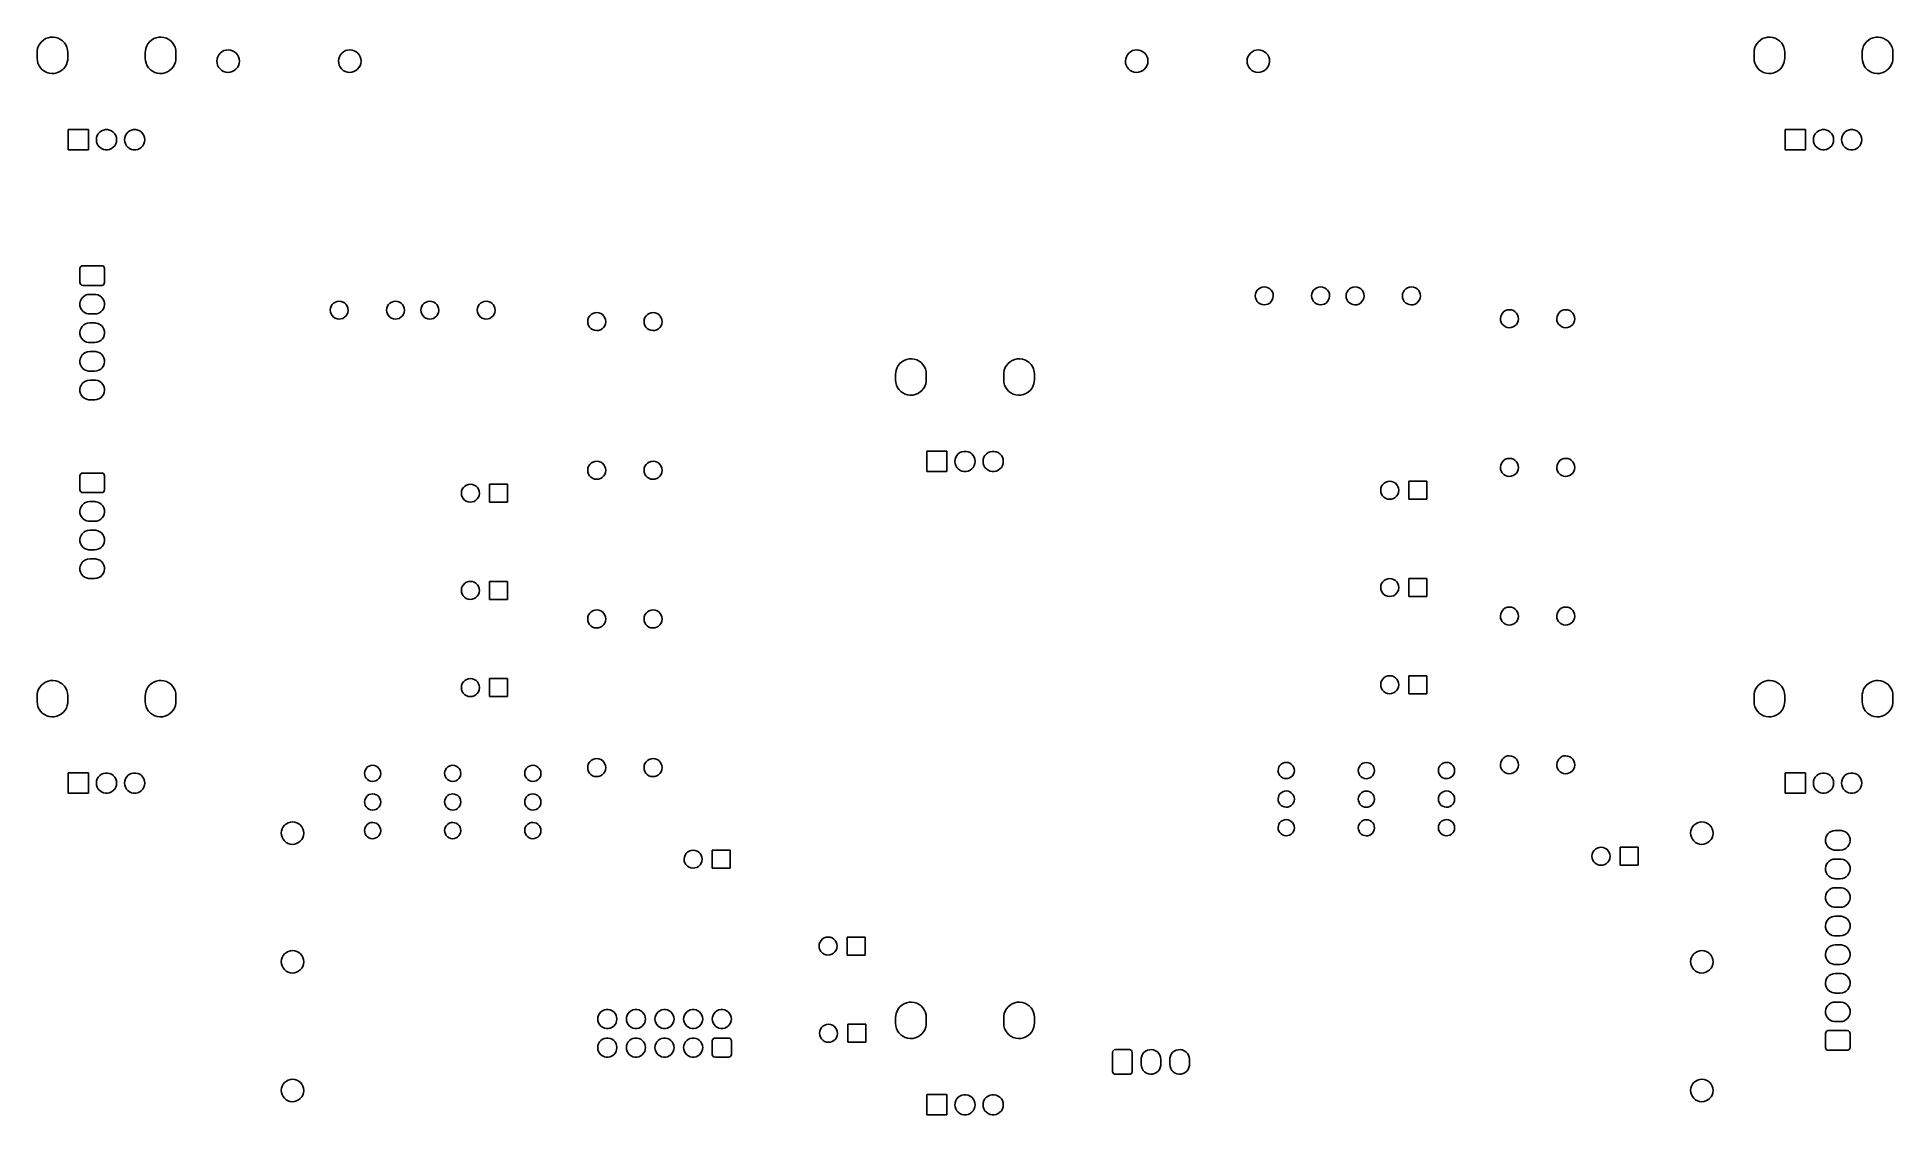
# Model space of a CAD drawing. Extents: x 62 to 227, y -145 to -49.
import ezdxf

# ---------------------------------------------------------------- set-up
doc = ezdxf.new("R2010")
doc.units = 0
doc.layers.add('BLACK', color=7, linetype='CONTINUOUS')

msp = doc.modelspace()

# ---------------------------------------------------------------- linework, layer by layer
at = {"layer": 'BLACK', "linetype": 'CONTINUOUS'}
for p, q in [((63.1753, -49.4418), (63.3892, -49.3574)), ((63.3892, -49.3574), (63.6143, -49.3101)), ((63.6143, -49.3101), (63.8441, -49.3015)), ((63.8441, -49.3015), (64.072, -49.3317)), ((64.072, -49.3317), (64.2917, -49.3999)), ((64.2917, -49.3999), (64.4967, -49.5041)), ((72.7753, -49.4418), (72.9892, -49.3574)), ((72.9892, -49.3574), (73.2143, -49.3101)), ((73.2143, -49.3101), (73.4441, -49.3015)), ((73.4441, -49.3015), (73.672, -49.3317)), ((73.672, -49.3317), (73.8917, -49.3999)), ((73.8917, -49.3999), (74.0967, -49.5041)), ((215.575, -49.4418), (215.789, -49.3574)), ((215.789, -49.3574), (216.014, -49.3101)), ((216.014, -49.3101), (216.244, -49.3015)), ((216.244, -49.3015), (216.472, -49.3317)), ((216.472, -49.3317), (216.692, -49.3999)), ((216.692, -49.3999), (216.897, -49.5041)), ((225.175, -49.4418), (225.389, -49.3574)), ((225.389, -49.3574), (225.614, -49.3101)), ((225.614, -49.3101), (225.844, -49.3015)), ((225.844, -49.3015), (226.072, -49.3317)), ((226.072, -49.3317), (226.292, -49.3999)), ((226.292, -49.3999), (226.497, -49.5041)), ((62.42, -50.66), (62.426, -50.532)), ((62.42, -51.18), (62.42, -50.66)), ((62.426, -50.532), (62.467, -50.3057)), ((62.467, -50.3057), (62.5454, -50.0895)), ((62.5454, -50.0895), (62.6592, -49.8897)), ((62.6592, -49.8897), (62.805, -49.7119)), ((62.805, -49.7119), (62.9787, -49.5611)), ((62.9787, -49.5611), (63.1753, -49.4418)), ((64.4967, -49.5041), (64.6812, -49.6414)), ((64.6812, -49.6414), (64.8399, -49.8078)), ((64.8399, -49.8078), (64.9683, -49.9986)), ((64.9683, -49.9986), (65.0628, -50.2083)), ((65.0628, -50.2083), (65.1206, -50.4309)), ((65.1206, -50.4309), (65.14, -50.66)), ((65.14, -50.66), (65.14, -51.18)), ((72.02, -50.66), (72.026, -50.532)), ((72.02, -51.18), (72.02, -50.66)), ((72.026, -50.532), (72.067, -50.3057)), ((72.067, -50.3057), (72.1454, -50.0895)), ((72.1454, -50.0895), (72.2592, -49.8897)), ((72.2592, -49.8897), (72.405, -49.7119)), ((72.405, -49.7119), (72.5787, -49.5611)), ((72.5787, -49.5611), (72.7753, -49.4418)), ((74.0967, -49.5041), (74.2812, -49.6414)), ((74.2812, -49.6414), (74.4399, -49.8078)), ((74.4399, -49.8078), (74.5683, -49.9986)), ((74.5683, -49.9986), (74.6628, -50.2083)), ((74.6628, -50.2083), (74.7206, -50.4309)), ((74.7206, -50.4309), (74.74, -50.66)), ((74.74, -50.66), (74.74, -51.18)), ((78.3969, -51.2271), (78.4559, -51.0411)), ((78.4559, -51.0411), (78.5499, -50.87)), ((78.5499, -50.87), (78.6753, -50.7205)), ((78.6753, -50.7205), (78.8274, -50.5982)), ((78.8274, -50.5982), (79.0004, -50.5078)), ((79.0004, -50.5078), (79.1876, -50.4527)), ((79.1876, -50.4527), (79.382, -50.435)), ((79.382, -50.435), (79.5761, -50.4554)), ((79.5761, -50.4554), (79.7625, -50.5131)), ((79.7625, -50.5131), (79.9342, -50.606)), ((79.9342, -50.606), (80.0846, -50.7304)), ((80.0846, -50.7304), (80.2079, -50.8816)), ((80.2079, -50.8816), (80.2995, -51.0539)), ((80.2995, -51.0539), (80.356, -51.2408)), ((89.1919, -51.2271), (89.2509, -51.0411)), ((89.2509, -51.0411), (89.3449, -50.87)), ((89.3449, -50.87), (89.4703, -50.7205)), ((89.4703, -50.7205), (89.6224, -50.5982)), ((89.6224, -50.5982), (89.7954, -50.5078)), ((89.7954, -50.5078), (89.9826, -50.4527)), ((89.9826, -50.4527), (90.177, -50.435)), ((90.177, -50.435), (90.3711, -50.4554)), ((90.3711, -50.4554), (90.5575, -50.5131)), ((90.5575, -50.5131), (90.7292, -50.606)), ((90.7292, -50.606), (90.8796, -50.7304)), ((90.8796, -50.7304), (91.0029, -50.8816)), ((91.0029, -50.8816), (91.0945, -51.0539)), ((91.0945, -51.0539), (91.151, -51.2408)), ((159.042, -51.2271), (159.101, -51.0411)), ((159.101, -51.0411), (159.195, -50.87)), ((159.195, -50.87), (159.32, -50.7205)), ((159.32, -50.7205), (159.472, -50.5982)), ((159.472, -50.5982), (159.645, -50.5078)), ((159.645, -50.5078), (159.833, -50.4527)), ((159.833, -50.4527), (160.027, -50.435)), ((160.027, -50.435), (160.221, -50.4554)), ((160.221, -50.4554), (160.408, -50.5131)), ((160.408, -50.5131), (160.579, -50.606)), ((160.579, -50.606), (160.73, -50.7304)), ((160.73, -50.7304), (160.853, -50.8816)), ((160.853, -50.8816), (160.945, -51.0539)), ((160.945, -51.0539), (161.001, -51.2408)), ((169.837, -51.2271), (169.896, -51.0411)), ((169.896, -51.0411), (169.99, -50.87)), ((169.99, -50.87), (170.115, -50.7205)), ((170.115, -50.7205), (170.267, -50.5982)), ((170.267, -50.5982), (170.44, -50.5078)), ((170.44, -50.5078), (170.628, -50.4527)), ((170.628, -50.4527), (170.822, -50.435)), ((170.822, -50.435), (171.016, -50.4554)), ((171.016, -50.4554), (171.203, -50.5131)), ((171.203, -50.5131), (171.374, -50.606)), ((171.374, -50.606), (171.525, -50.7304)), ((171.525, -50.7304), (171.648, -50.8816)), ((171.648, -50.8816), (171.74, -51.0539)), ((171.74, -51.0539), (171.796, -51.2408)), ((214.82, -50.66), (214.826, -50.532)), ((214.82, -51.18), (214.82, -50.66)), ((214.826, -50.532), (214.867, -50.3057)), ((214.867, -50.3057), (214.945, -50.0895)), ((214.945, -50.0895), (215.059, -49.8897)), ((215.059, -49.8897), (215.205, -49.7119)), ((215.205, -49.7119), (215.379, -49.5611)), ((215.379, -49.5611), (215.575, -49.4418)), ((216.897, -49.5041), (217.081, -49.6414)), ((217.081, -49.6414), (217.24, -49.8078)), ((217.24, -49.8078), (217.368, -49.9986)), ((217.368, -49.9986), (217.463, -50.2083)), ((217.463, -50.2083), (217.521, -50.4309)), ((217.521, -50.4309), (217.54, -50.66)), ((217.54, -50.66), (217.54, -51.18)), ((224.42, -50.66), (224.426, -50.532)), ((224.42, -51.18), (224.42, -50.66)), ((224.426, -50.532), (224.467, -50.3057)), ((224.467, -50.3057), (224.545, -50.0895)), ((224.545, -50.0895), (224.659, -49.8897)), ((224.659, -49.8897), (224.805, -49.7119)), ((224.805, -49.7119), (224.979, -49.5611)), ((224.979, -49.5611), (225.175, -49.4418)), ((226.497, -49.5041), (226.681, -49.6414)), ((226.681, -49.6414), (226.84, -49.8078)), ((226.84, -49.8078), (226.968, -49.9986)), ((226.968, -49.9986), (227.063, -50.2083)), ((227.063, -50.2083), (227.121, -50.4309)), ((227.121, -50.4309), (227.14, -50.66)), ((227.14, -50.66), (227.14, -51.18)), ((62.4394, -51.4091), (62.42, -51.18)), ((62.4972, -51.6317), (62.4394, -51.4091)), ((62.5917, -51.8414), (62.4972, -51.6317)), ((62.7201, -52.0322), (62.5917, -51.8414)), ((62.8788, -52.1986), (62.7201, -52.0322)), ((63.0633, -52.3359), (62.8788, -52.1986)), ((63.2683, -52.4401), (63.0633, -52.3359)), ((63.488, -52.5083), (63.2683, -52.4401)), ((63.7159, -52.5385), (63.488, -52.5083)), ((63.9457, -52.5299), (63.7159, -52.5385)), ((64.1708, -52.4826), (63.9457, -52.5299)), ((64.3847, -52.3982), (64.1708, -52.4826)), ((64.5813, -52.2789), (64.3847, -52.3982)), ((64.755, -52.1281), (64.5813, -52.2789)), ((64.9008, -51.9503), (64.755, -52.1281)), ((65.0146, -51.7505), (64.9008, -51.9503)), ((65.093, -51.5343), (65.0146, -51.7505)), ((65.134, -51.308), (65.093, -51.5343)), ((65.14, -51.18), (65.134, -51.308)), ((72.0394, -51.4091), (72.02, -51.18)), ((72.0972, -51.6317), (72.0394, -51.4091)), ((72.1917, -51.8414), (72.0972, -51.6317)), ((72.3201, -52.0322), (72.1917, -51.8414)), ((72.4788, -52.1986), (72.3201, -52.0322)), ((72.6633, -52.3359), (72.4788, -52.1986)), ((72.8683, -52.4401), (72.6633, -52.3359)), ((73.088, -52.5083), (72.8683, -52.4401)), ((73.3159, -52.5385), (73.088, -52.5083)), ((73.5457, -52.5299), (73.3159, -52.5385)), ((73.7708, -52.4826), (73.5457, -52.5299)), ((73.9847, -52.3982), (73.7708, -52.4826)), ((74.1813, -52.2789), (73.9847, -52.3982)), ((74.355, -52.1281), (74.1813, -52.2789)), ((74.5008, -51.9503), (74.355, -52.1281)), ((74.6146, -51.7505), (74.5008, -51.9503)), ((74.693, -51.5343), (74.6146, -51.7505)), ((74.734, -51.308), (74.693, -51.5343)), ((74.74, -51.18), (74.734, -51.308)), ((78.3751, -51.421), (78.3969, -51.2271)), ((78.3914, -51.6155), (78.3751, -51.421)), ((78.4452, -51.8031), (78.3914, -51.6155)), ((78.5344, -51.9767), (78.4452, -51.8031)), ((78.6557, -52.1297), (78.5344, -51.9767)), ((78.8043, -52.2561), (78.6557, -52.1297)), ((78.9747, -52.3514), (78.8043, -52.2561)), ((79.1603, -52.4117), (78.9747, -52.3514)), ((79.3541, -52.4348), (79.1603, -52.4117)), ((79.5486, -52.4198), (79.3541, -52.4348)), ((79.7366, -52.3673), (79.5486, -52.4198)), ((79.9108, -52.2793), (79.7366, -52.3673)), ((80.0646, -52.1592), (79.9108, -52.2793)), ((80.1921, -52.0114), (80.0646, -52.1592)), ((80.2885, -51.8417), (80.1921, -52.0114)), ((80.3501, -51.6565), (80.2885, -51.8417)), ((80.3746, -51.4629), (80.3501, -51.6565)), ((80.356, -51.2408), (80.375, -51.435)), ((80.375, -51.435), (80.3746, -51.4629)), ((89.1701, -51.421), (89.1919, -51.2271)), ((89.1864, -51.6155), (89.1701, -51.421)), ((89.2402, -51.8031), (89.1864, -51.6155)), ((89.3294, -51.9767), (89.2402, -51.8031)), ((89.4507, -52.1297), (89.3294, -51.9767)), ((89.5993, -52.2561), (89.4507, -52.1297)), ((89.7697, -52.3514), (89.5993, -52.2561)), ((89.9553, -52.4117), (89.7697, -52.3514)), ((90.1491, -52.4348), (89.9553, -52.4117)), ((90.3436, -52.4198), (90.1491, -52.4348)), ((90.5316, -52.3673), (90.3436, -52.4198)), ((90.7058, -52.2793), (90.5316, -52.3673)), ((90.8596, -52.1592), (90.7058, -52.2793)), ((90.9871, -52.0114), (90.8596, -52.1592)), ((91.0835, -51.8417), (90.9871, -52.0114)), ((91.1451, -51.6565), (91.0835, -51.8417)), ((91.1696, -51.4629), (91.1451, -51.6565)), ((91.151, -51.2408), (91.17, -51.435)), ((91.17, -51.435), (91.1696, -51.4629)), ((159.02, -51.421), (159.042, -51.2271)), ((159.036, -51.6155), (159.02, -51.421)), ((159.09, -51.8031), (159.036, -51.6155)), ((159.179, -51.9767), (159.09, -51.8031)), ((159.301, -52.1297), (159.179, -51.9767)), ((159.449, -52.2561), (159.301, -52.1297)), ((159.62, -52.3514), (159.449, -52.2561)), ((159.805, -52.4117), (159.62, -52.3514)), ((159.999, -52.4348), (159.805, -52.4117)), ((160.194, -52.4198), (159.999, -52.4348)), ((160.382, -52.3673), (160.194, -52.4198)), ((160.556, -52.2793), (160.382, -52.3673)), ((160.71, -52.1592), (160.556, -52.2793)), ((160.837, -52.0114), (160.71, -52.1592)), ((160.934, -51.8417), (160.837, -52.0114)), ((160.995, -51.6565), (160.934, -51.8417)), ((161.02, -51.4629), (160.995, -51.6565)), ((161.001, -51.2408), (161.02, -51.435)), ((161.02, -51.435), (161.02, -51.4629)), ((169.815, -51.421), (169.837, -51.2271)), ((169.831, -51.6155), (169.815, -51.421)), ((169.885, -51.8031), (169.831, -51.6155)), ((169.974, -51.9767), (169.885, -51.8031)), ((170.096, -52.1297), (169.974, -51.9767)), ((170.244, -52.2561), (170.096, -52.1297)), ((170.415, -52.3514), (170.244, -52.2561)), ((170.6, -52.4117), (170.415, -52.3514)), ((170.794, -52.4348), (170.6, -52.4117)), ((170.989, -52.4198), (170.794, -52.4348)), ((171.177, -52.3673), (170.989, -52.4198)), ((171.351, -52.2793), (171.177, -52.3673)), ((171.505, -52.1592), (171.351, -52.2793)), ((171.632, -52.0114), (171.505, -52.1592)), ((171.729, -51.8417), (171.632, -52.0114)), ((171.79, -51.6565), (171.729, -51.8417)), ((171.815, -51.4629), (171.79, -51.6565)), ((171.796, -51.2408), (171.815, -51.435)), ((171.815, -51.435), (171.815, -51.4629)), ((214.839, -51.4091), (214.82, -51.18)), ((214.897, -51.6317), (214.839, -51.4091)), ((214.992, -51.8414), (214.897, -51.6317)), ((215.12, -52.0322), (214.992, -51.8414)), ((215.279, -52.1986), (215.12, -52.0322)), ((215.463, -52.3359), (215.279, -52.1986)), ((215.668, -52.4401), (215.463, -52.3359)), ((215.888, -52.5083), (215.668, -52.4401)), ((216.116, -52.5385), (215.888, -52.5083)), ((216.346, -52.5299), (216.116, -52.5385)), ((216.571, -52.4826), (216.346, -52.5299)), ((216.785, -52.3982), (216.571, -52.4826)), ((216.981, -52.2789), (216.785, -52.3982)), ((217.155, -52.1281), (216.981, -52.2789)), ((217.301, -51.9503), (217.155, -52.1281)), ((217.415, -51.7505), (217.301, -51.9503)), ((217.493, -51.5343), (217.415, -51.7505)), ((217.534, -51.308), (217.493, -51.5343)), ((217.54, -51.18), (217.534, -51.308)), ((224.439, -51.4091), (224.42, -51.18)), ((224.497, -51.6317), (224.439, -51.4091)), ((224.592, -51.8414), (224.497, -51.6317)), ((224.72, -52.0322), (224.592, -51.8414)), ((224.879, -52.1986), (224.72, -52.0322)), ((225.063, -52.3359), (224.879, -52.1986)), ((225.268, -52.4401), (225.063, -52.3359)), ((225.488, -52.5083), (225.268, -52.4401)), ((225.716, -52.5385), (225.488, -52.5083)), ((225.946, -52.5299), (225.716, -52.5385)), ((226.171, -52.4826), (225.946, -52.5299)), ((226.385, -52.3982), (226.171, -52.4826)), ((226.581, -52.2789), (226.385, -52.3982)), ((226.755, -52.1281), (226.581, -52.2789)), ((226.901, -51.9503), (226.755, -52.1281)), ((227.015, -51.7505), (226.901, -51.9503)), ((227.093, -51.5343), (227.015, -51.7505)), ((227.134, -51.308), (227.093, -51.5343)), ((227.14, -51.18), (227.134, -51.308)), ((65.18, -59.32), (65.18, -57.52)), ((65.18, -57.52), (66.98, -57.52)), ((66.98, -57.52), (66.98, -59.32)), ((67.9778, -57.7512), (68.13, -57.6406)), ((68.13, -57.6406), (68.3019, -57.564)), ((68.3019, -57.564), (68.4859, -57.5249)), ((68.4859, -57.5249), (68.6741, -57.5249)), ((68.6741, -57.5249), (68.8581, -57.564)), ((68.8581, -57.564), (69.03, -57.6406)), ((69.03, -57.6406), (69.1822, -57.7512)), ((70.4778, -57.7512), (70.63, -57.6406)), ((70.63, -57.6406), (70.8019, -57.564)), ((70.8019, -57.564), (70.9859, -57.5249)), ((70.9859, -57.5249), (71.1741, -57.5249)), ((71.1741, -57.5249), (71.3581, -57.564)), ((71.3581, -57.564), (71.53, -57.6406)), ((71.53, -57.6406), (71.6822, -57.7512)), ((217.58, -59.32), (217.58, -57.52)), ((217.58, -57.52), (219.38, -57.52)), ((219.38, -57.52), (219.38, -59.32)), ((220.378, -57.7512), (220.53, -57.6406)), ((220.53, -57.6406), (220.702, -57.564)), ((220.702, -57.564), (220.886, -57.5249)), ((220.886, -57.5249), (221.074, -57.5249)), ((221.074, -57.5249), (221.258, -57.564)), ((221.258, -57.564), (221.43, -57.6406)), ((221.43, -57.6406), (221.582, -57.7512)), ((222.878, -57.7512), (223.03, -57.6406)), ((223.03, -57.6406), (223.202, -57.564)), ((223.202, -57.564), (223.386, -57.5249)), ((223.386, -57.5249), (223.574, -57.5249)), ((223.574, -57.5249), (223.758, -57.564)), ((223.758, -57.564), (223.93, -57.6406)), ((223.93, -57.6406), (224.082, -57.7512)), ((67.68, -58.42), (67.6997, -58.2329)), ((67.6997, -58.6071), (67.68, -58.42)), ((67.6997, -58.2329), (67.7578, -58.0539)), ((67.7578, -58.7861), (67.6997, -58.6071)), ((67.7578, -58.0539), (67.8519, -57.891)), ((67.8519, -58.949), (67.7578, -58.7861)), ((67.8519, -57.891), (67.9778, -57.7512)), ((67.9778, -59.0888), (67.8519, -58.949)), ((68.13, -59.1994), (67.9778, -59.0888)), ((68.3019, -59.276), (68.13, -59.1994)), ((68.4859, -59.3151), (68.3019, -59.276)), ((68.8581, -59.276), (68.6741, -59.3151)), ((69.03, -59.1994), (68.8581, -59.276)), ((69.1822, -59.0888), (69.03, -59.1994)), ((69.1822, -57.7512), (69.3081, -57.891)), ((69.3081, -58.949), (69.1822, -59.0888)), ((69.3081, -57.891), (69.4022, -58.0539)), ((69.4022, -58.7861), (69.3081, -58.949)), ((69.4022, -58.0539), (69.4603, -58.2329)), ((69.4603, -58.6071), (69.4022, -58.7861)), ((69.4603, -58.2329), (69.48, -58.42)), ((69.48, -58.42), (69.4603, -58.6071)), ((70.18, -58.42), (70.1997, -58.2329)), ((70.1997, -58.6071), (70.18, -58.42)), ((70.1997, -58.2329), (70.2578, -58.0539)), ((70.2578, -58.7861), (70.1997, -58.6071)), ((70.2578, -58.0539), (70.3519, -57.891)), ((70.3519, -58.949), (70.2578, -58.7861)), ((70.3519, -57.891), (70.4778, -57.7512)), ((70.4778, -59.0888), (70.3519, -58.949)), ((70.63, -59.1994), (70.4778, -59.0888)), ((70.8019, -59.276), (70.63, -59.1994)), ((70.9859, -59.3151), (70.8019, -59.276)), ((71.3581, -59.276), (71.1741, -59.3151)), ((71.53, -59.1994), (71.3581, -59.276)), ((71.6822, -59.0888), (71.53, -59.1994)), ((71.6822, -57.7512), (71.8081, -57.891)), ((71.8081, -58.949), (71.6822, -59.0888)), ((71.8081, -57.891), (71.9022, -58.0539)), ((71.9022, -58.7861), (71.8081, -58.949)), ((71.9022, -58.0539), (71.9603, -58.2329)), ((71.9603, -58.6071), (71.9022, -58.7861)), ((71.9603, -58.2329), (71.98, -58.42)), ((71.98, -58.42), (71.9603, -58.6071)), ((220.08, -58.42), (220.1, -58.2329)), ((220.1, -58.6071), (220.08, -58.42)), ((220.1, -58.2329), (220.158, -58.0539)), ((220.158, -58.7861), (220.1, -58.6071)), ((220.158, -58.0539), (220.252, -57.891)), ((220.252, -58.949), (220.158, -58.7861)), ((220.252, -57.891), (220.378, -57.7512)), ((220.378, -59.0888), (220.252, -58.949)), ((220.53, -59.1994), (220.378, -59.0888)), ((220.702, -59.276), (220.53, -59.1994)), ((220.886, -59.3151), (220.702, -59.276)), ((221.258, -59.276), (221.074, -59.3151)), ((221.43, -59.1994), (221.258, -59.276)), ((221.582, -59.0888), (221.43, -59.1994)), ((221.582, -57.7512), (221.708, -57.891)), ((221.708, -58.949), (221.582, -59.0888)), ((221.708, -57.891), (221.802, -58.0539)), ((221.802, -58.7861), (221.708, -58.949)), ((221.802, -58.0539), (221.86, -58.2329)), ((221.86, -58.6071), (221.802, -58.7861)), ((221.86, -58.2329), (221.88, -58.42)), ((221.88, -58.42), (221.86, -58.6071)), ((222.58, -58.42), (222.6, -58.2329)), ((222.6, -58.6071), (222.58, -58.42)), ((222.6, -58.2329), (222.658, -58.0539)), ((222.658, -58.7861), (222.6, -58.6071)), ((222.658, -58.0539), (222.752, -57.891)), ((222.752, -58.949), (222.658, -58.7861)), ((222.752, -57.891), (222.878, -57.7512)), ((222.878, -59.0888), (222.752, -58.949)), ((223.03, -59.1994), (222.878, -59.0888)), ((223.202, -59.276), (223.03, -59.1994)), ((223.386, -59.3151), (223.202, -59.276)), ((223.758, -59.276), (223.574, -59.3151)), ((223.93, -59.1994), (223.758, -59.276)), ((224.082, -59.0888), (223.93, -59.1994)), ((224.082, -57.7512), (224.208, -57.891)), ((224.208, -58.949), (224.082, -59.0888)), ((224.208, -57.891), (224.302, -58.0539)), ((224.302, -58.7861), (224.208, -58.949)), ((224.302, -58.0539), (224.36, -58.2329)), ((224.36, -58.6071), (224.302, -58.7861)), ((224.36, -58.2329), (224.38, -58.42)), ((224.38, -58.42), (224.36, -58.6071)), ((66.98, -59.32), (65.18, -59.32)), ((68.6741, -59.3151), (68.4859, -59.3151)), ((71.1741, -59.3151), (70.9859, -59.3151)), ((219.38, -59.32), (217.58, -59.32)), ((221.074, -59.3151), (220.886, -59.3151)), ((223.574, -59.3151), (223.386, -59.3151)), ((66.215, -69.865), (66.234, -69.7693)), ((66.215, -71.105), (66.215, -69.865)), ((66.234, -69.7693), (66.2882, -69.6882)), ((66.2882, -69.6882), (66.3693, -69.634)), ((66.3693, -69.634), (66.465, -69.615)), ((66.465, -69.615), (68.155, -69.615)), ((68.155, -69.615), (68.2507, -69.634)), ((68.2507, -69.634), (68.3318, -69.6882)), ((68.3318, -69.6882), (68.386, -69.7693)), ((68.386, -69.7693), (68.405, -69.865)), ((68.405, -69.865), (68.405, -71.105)), ((66.234, -71.2007), (66.215, -71.105)), ((66.2882, -71.2818), (66.234, -71.2007)), ((66.3693, -71.336), (66.2882, -71.2818)), ((66.3168, -72.6166), (66.4225, -72.4611)), ((66.465, -71.355), (66.3693, -71.336)), ((66.4225, -72.4611), (66.559, -72.332)), ((68.155, -71.355), (66.465, -71.355)), ((66.559, -72.332), (66.7201, -72.2352)), ((66.7201, -72.2352), (66.8982, -72.1753)), ((66.8982, -72.1753), (67.085, -72.155)), ((67.085, -72.155), (67.535, -72.155)), ((67.535, -72.155), (67.632, -72.1604)), ((67.632, -72.1604), (67.8154, -72.2014)), ((67.8154, -72.2014), (67.9857, -72.2808)), ((67.9857, -72.2808), (68.135, -72.395)), ((68.135, -72.395), (68.2563, -72.5385)), ((68.2507, -71.336), (68.155, -71.355)), ((68.3318, -71.2818), (68.2507, -71.336)), ((68.386, -71.2007), (68.3318, -71.2818)), ((68.405, -71.105), (68.386, -71.2007)), ((170.541, -72.2753), (170.564, -72.0984)), ((170.559, -72.4528), (170.541, -72.2753)), ((170.615, -72.6221), (170.559, -72.4528)), ((170.564, -72.0984), (170.625, -71.9308)), ((170.625, -71.9308), (170.721, -71.7809)), ((170.721, -71.7809), (170.849, -71.6561)), ((170.849, -71.6561), (171.001, -71.5626)), ((171.001, -71.5626), (171.17, -71.5052)), ((171.17, -71.5052), (171.347, -71.4865)), ((171.347, -71.4865), (171.524, -71.5076)), ((171.524, -71.5076), (171.692, -71.5675)), ((171.692, -71.5675), (171.843, -71.663)), ((171.843, -71.663), (171.968, -71.7896)), ((171.968, -71.7896), (172.063, -71.9408)), ((172.063, -71.9408), (172.122, -72.1093)), ((172.141, -72.3088), (172.116, -72.4855)), ((172.122, -72.1093), (172.141, -72.2865)), ((172.141, -72.2865), (172.141, -72.3088)), ((175.541, -72.2753), (175.564, -72.0984)), ((175.559, -72.4528), (175.541, -72.2753)), ((175.615, -72.6221), (175.559, -72.4528)), ((175.564, -72.0984), (175.625, -71.9308)), ((175.625, -71.9308), (175.721, -71.7809)), ((175.721, -71.7809), (175.849, -71.6561)), ((175.849, -71.6561), (176.001, -71.5626)), ((176.001, -71.5626), (176.17, -71.5052)), ((176.17, -71.5052), (176.347, -71.4865)), ((176.347, -71.4865), (176.524, -71.5076)), ((176.524, -71.5076), (176.692, -71.5675)), ((176.692, -71.5675), (176.843, -71.663)), ((176.843, -71.663), (176.968, -71.7896)), ((176.968, -71.7896), (177.063, -71.9408)), ((177.063, -71.9408), (177.122, -72.1093)), ((177.141, -72.3088), (177.116, -72.4855)), ((177.122, -72.1093), (177.141, -72.2865)), ((177.141, -72.2865), (177.141, -72.3088)), ((178.604, -72.2772), (178.626, -72.1003)), ((178.621, -72.4547), (178.604, -72.2772)), ((178.678, -72.624), (178.621, -72.4547)), ((178.626, -72.1003), (178.687, -71.9327)), ((178.687, -71.9327), (178.784, -71.7828)), ((178.784, -71.7828), (178.911, -71.658)), ((178.911, -71.658), (179.063, -71.5645)), ((179.063, -71.5645), (179.232, -71.5071)), ((179.232, -71.5071), (179.41, -71.4884)), ((179.41, -71.4884), (179.587, -71.5095)), ((179.587, -71.5095), (179.755, -71.5694)), ((179.755, -71.5694), (179.905, -71.6649)), ((179.905, -71.6649), (180.031, -71.7915)), ((180.031, -71.7915), (180.125, -71.9427)), ((180.125, -71.9427), (180.184, -72.1112)), ((180.204, -72.3107), (180.179, -72.4874)), ((180.184, -72.1112), (180.204, -72.2884)), ((180.204, -72.2884), (180.204, -72.3107)), ((183.604, -72.2772), (183.626, -72.1003)), ((183.621, -72.4547), (183.604, -72.2772)), ((183.678, -72.624), (183.621, -72.4547)), ((183.626, -72.1003), (183.687, -71.9327)), ((183.687, -71.9327), (183.784, -71.7828)), ((183.784, -71.7828), (183.911, -71.658)), ((183.911, -71.658), (184.063, -71.5645)), ((184.063, -71.5645), (184.232, -71.5071)), ((184.232, -71.5071), (184.41, -71.4884)), ((184.41, -71.4884), (184.587, -71.5095)), ((184.587, -71.5095), (184.755, -71.5694)), ((184.755, -71.5694), (184.905, -71.6649)), ((184.905, -71.6649), (185.031, -71.7915)), ((185.031, -71.7915), (185.125, -71.9427)), ((185.125, -71.9427), (185.184, -72.1112)), ((185.204, -72.3107), (185.179, -72.4874)), ((185.184, -72.1112), (185.204, -72.2884)), ((185.204, -72.2884), (185.204, -72.3107)), ((66.2164, -72.9764), (66.247, -72.791)), ((66.2262, -73.1641), (66.2164, -72.9764)), ((66.2761, -73.3453), (66.2262, -73.1641)), ((66.247, -72.791), (66.3168, -72.6166)), ((66.3637, -73.5115), (66.2761, -73.3453)), ((66.485, -73.655), (66.3637, -73.5115)), ((66.6343, -73.7692), (66.485, -73.655)), ((66.8046, -73.8486), (66.6343, -73.7692)), ((66.988, -73.8896), (66.8046, -73.8486)), ((67.085, -73.895), (66.988, -73.8896)), ((67.535, -73.895), (67.085, -73.895)), ((67.7218, -73.8747), (67.535, -73.895)), ((67.8999, -73.8148), (67.7218, -73.8747)), ((68.061, -73.718), (67.8999, -73.8148)), ((68.1975, -73.5889), (68.061, -73.718)), ((68.3032, -73.4334), (68.1975, -73.5889)), ((68.2563, -72.5385), (68.3439, -72.7047)), ((68.373, -73.259), (68.3032, -73.4334)), ((68.3439, -72.7047), (68.3938, -72.8859)), ((68.4036, -73.0736), (68.373, -73.259)), ((68.3938, -72.8859), (68.4036, -73.0736)), ((88.4322, -73.5472), (88.4545, -73.3703)), ((88.4496, -73.7247), (88.4322, -73.5472)), ((88.5059, -73.894), (88.4496, -73.7247)), ((88.4545, -73.3703), (88.5155, -73.2027)), ((88.5983, -74.0465), (88.5059, -73.894)), ((88.5155, -73.2027), (88.6121, -73.0528)), ((88.7222, -74.1748), (88.5983, -74.0465)), ((88.6121, -73.0528), (88.7396, -72.928)), ((88.7396, -72.928), (88.8915, -72.8345)), ((88.8915, -72.8345), (89.0603, -72.7771)), ((89.0603, -72.7771), (89.2377, -72.7584)), ((89.2377, -72.7584), (89.4148, -72.7795)), ((89.4148, -72.7795), (89.5828, -72.8394)), ((89.5828, -72.8394), (89.7334, -72.9349)), ((89.8449, -74.0726), (89.7158, -74.1956)), ((89.7334, -72.9349), (89.8591, -73.0615)), ((89.9436, -73.9241), (89.8449, -74.0726)), ((89.8591, -73.0615), (89.9536, -73.2127)), ((90.007, -73.7574), (89.9436, -73.9241)), ((89.9536, -73.2127), (90.0122, -73.3812)), ((90.0318, -73.5807), (90.007, -73.7574)), ((90.0122, -73.3812), (90.0321, -73.5584)), ((90.0321, -73.5584), (90.0318, -73.5807)), ((93.4322, -73.5472), (93.4545, -73.3703)), ((93.4496, -73.7247), (93.4322, -73.5472)), ((93.5059, -73.894), (93.4496, -73.7247)), ((93.4545, -73.3703), (93.5155, -73.2027)), ((93.5983, -74.0465), (93.5059, -73.894)), ((93.5155, -73.2027), (93.6121, -73.0528)), ((93.7222, -74.1748), (93.5983, -74.0465)), ((93.6121, -73.0528), (93.7396, -72.928)), ((93.7396, -72.928), (93.8915, -72.8345)), ((93.8915, -72.8345), (94.0603, -72.7771)), ((94.0603, -72.7771), (94.2377, -72.7584)), ((94.2377, -72.7584), (94.4148, -72.7795)), ((94.4148, -72.7795), (94.5828, -72.8394)), ((94.5828, -72.8394), (94.7334, -72.9349)), ((94.8449, -74.0726), (94.7158, -74.1956)), ((94.7334, -72.9349), (94.8591, -73.0615)), ((94.9436, -73.9241), (94.8449, -74.0726)), ((94.8591, -73.0615), (94.9536, -73.2127)), ((95.007, -73.7574), (94.9436, -73.9241)), ((94.9536, -73.2127), (95.0122, -73.3812)), ((95.0318, -73.5807), (95.007, -73.7574)), ((95.0122, -73.3812), (95.0321, -73.5584)), ((95.0321, -73.5584), (95.0318, -73.5807)), ((96.4802, -73.5472), (96.5025, -73.3703)), ((96.4976, -73.7247), (96.4802, -73.5472)), ((96.5539, -73.894), (96.4976, -73.7247)), ((96.5025, -73.3703), (96.5635, -73.2027)), ((96.6463, -74.0465), (96.5539, -73.894)), ((96.5635, -73.2027), (96.6601, -73.0528)), ((96.7702, -74.1748), (96.6463, -74.0465)), ((96.6601, -73.0528), (96.7876, -72.928)), ((96.7876, -72.928), (96.9395, -72.8345)), ((96.9395, -72.8345), (97.1083, -72.7771)), ((97.1083, -72.7771), (97.2857, -72.7584)), ((97.2857, -72.7584), (97.4628, -72.7795)), ((97.4628, -72.7795), (97.6308, -72.8394)), ((97.6308, -72.8394), (97.7814, -72.9349)), ((97.8929, -74.0726), (97.7638, -74.1956)), ((97.7814, -72.9349), (97.9071, -73.0615)), ((97.9916, -73.9241), (97.8929, -74.0726)), ((97.9071, -73.0615), (98.0016, -73.2127)), ((98.055, -73.7574), (97.9916, -73.9241)), ((98.0016, -73.2127), (98.0602, -73.3812)), ((98.0798, -73.5807), (98.055, -73.7574)), ((98.0602, -73.3812), (98.0801, -73.5584)), ((98.0801, -73.5584), (98.0798, -73.5807)), ((101.48, -73.5472), (101.503, -73.3703)), ((101.498, -73.7247), (101.48, -73.5472)), ((101.554, -73.894), (101.498, -73.7247)), ((101.503, -73.3703), (101.564, -73.2027)), ((101.646, -74.0465), (101.554, -73.894)), ((101.564, -73.2027), (101.66, -73.0528)), ((101.77, -74.1748), (101.646, -74.0465)), ((101.66, -73.0528), (101.788, -72.928)), ((101.788, -72.928), (101.939, -72.8345)), ((101.939, -72.8345), (102.108, -72.7771)), ((102.108, -72.7771), (102.286, -72.7584)), ((102.286, -72.7584), (102.463, -72.7795)), ((102.463, -72.7795), (102.631, -72.8394)), ((102.631, -72.8394), (102.781, -72.9349)), ((102.893, -74.0726), (102.764, -74.1956)), ((102.781, -72.9349), (102.907, -73.0615)), ((102.992, -73.9241), (102.893, -74.0726)), ((102.907, -73.0615), (103.002, -73.2127)), ((103.055, -73.7574), (102.992, -73.9241)), ((103.002, -73.2127), (103.06, -73.3812)), ((103.08, -73.5807), (103.055, -73.7574)), ((103.06, -73.3812), (103.08, -73.5584)), ((103.08, -73.5584), (103.08, -73.5807)), ((111.376, -74.2187), (111.472, -74.0688)), ((111.472, -74.0688), (111.6, -73.944)), ((111.6, -73.944), (111.751, -73.8505)), ((111.751, -73.8505), (111.92, -73.7931)), ((111.92, -73.7931), (112.098, -73.7744)), ((112.098, -73.7744), (112.275, -73.7955)), ((112.275, -73.7955), (112.443, -73.8554)), ((112.443, -73.8554), (112.593, -73.9509)), ((112.593, -73.9509), (112.719, -74.0775)), ((112.719, -74.0775), (112.814, -74.2287)), ((116.376, -74.2187), (116.472, -74.0688)), ((116.472, -74.0688), (116.6, -73.944)), ((116.6, -73.944), (116.751, -73.8505)), ((116.751, -73.8505), (116.92, -73.7931)), ((116.92, -73.7931), (117.098, -73.7744)), ((117.098, -73.7744), (117.275, -73.7955)), ((117.275, -73.7955), (117.443, -73.8554)), ((117.443, -73.8554), (117.593, -73.9509)), ((117.593, -73.9509), (117.719, -74.0775)), ((117.719, -74.0775), (117.814, -74.2287)), ((170.708, -72.7746), (170.615, -72.6221)), ((170.831, -72.9029), (170.708, -72.7746)), ((170.981, -73.0006), (170.831, -72.9029)), ((171.148, -73.0627), (170.981, -73.0006)), ((171.325, -73.0863), (171.148, -73.0627)), ((171.502, -73.0702), (171.325, -73.0863)), ((171.672, -73.015), (171.502, -73.0702)), ((171.825, -72.9237), (171.672, -73.015)), ((171.954, -72.8007), (171.825, -72.9237)), ((172.053, -72.6522), (171.954, -72.8007)), ((172.116, -72.4855), (172.053, -72.6522)), ((175.708, -72.7746), (175.615, -72.6221)), ((175.831, -72.9029), (175.708, -72.7746)), ((175.981, -73.0006), (175.831, -72.9029)), ((176.148, -73.0627), (175.981, -73.0006)), ((176.325, -73.0863), (176.148, -73.0627)), ((176.502, -73.0702), (176.325, -73.0863)), ((176.672, -73.015), (176.502, -73.0702)), ((176.825, -72.9237), (176.672, -73.015)), ((176.954, -72.8007), (176.825, -72.9237)), ((177.053, -72.6522), (176.954, -72.8007)), ((177.116, -72.4855), (177.053, -72.6522)), ((178.77, -72.7765), (178.678, -72.624)), ((178.894, -72.9048), (178.77, -72.7765)), ((179.043, -73.0025), (178.894, -72.9048)), ((179.21, -73.0646), (179.043, -73.0025)), ((179.387, -73.0882), (179.21, -73.0646)), ((179.565, -73.0721), (179.387, -73.0882)), ((179.734, -73.0169), (179.565, -73.0721)), ((179.888, -72.9256), (179.734, -73.0169)), ((180.017, -72.8026), (179.888, -72.9256)), ((180.116, -72.6541), (180.017, -72.8026)), ((180.179, -72.4874), (180.116, -72.6541)), ((183.77, -72.7765), (183.678, -72.624)), ((183.894, -72.9048), (183.77, -72.7765)), ((184.043, -73.0025), (183.894, -72.9048)), ((184.21, -73.0646), (184.043, -73.0025)), ((184.387, -73.0882), (184.21, -73.0646)), ((184.565, -73.0721), (184.387, -73.0882)), ((184.734, -73.0169), (184.565, -73.0721)), ((184.888, -72.9256), (184.734, -73.0169)), ((185.017, -72.8026), (184.888, -72.9256)), ((185.116, -72.6541), (185.017, -72.8026)), ((185.179, -72.4874), (185.116, -72.6541)), ((192.328, -74.1304), (192.389, -73.9628)), ((192.389, -73.9628), (192.485, -73.8129)), ((192.485, -73.8129), (192.613, -73.6881)), ((192.613, -73.6881), (192.765, -73.5946)), ((192.765, -73.5946), (192.934, -73.5372)), ((192.934, -73.5372), (193.111, -73.5185)), ((193.111, -73.5185), (193.288, -73.5396)), ((193.288, -73.5396), (193.456, -73.5995)), ((193.456, -73.5995), (193.607, -73.695)), ((193.607, -73.695), (193.732, -73.8216)), ((193.732, -73.8216), (193.827, -73.9728)), ((193.827, -73.9728), (193.886, -74.1413)), ((197.328, -74.1304), (197.389, -73.9628)), ((197.389, -73.9628), (197.485, -73.8129)), ((197.485, -73.8129), (197.613, -73.6881)), ((197.613, -73.6881), (197.765, -73.5946)), ((197.765, -73.5946), (197.934, -73.5372)), ((197.934, -73.5372), (198.111, -73.5185)), ((198.111, -73.5185), (198.288, -73.5396)), ((198.288, -73.5396), (198.456, -73.5995)), ((198.456, -73.5995), (198.607, -73.695)), ((198.607, -73.695), (198.732, -73.8216)), ((198.732, -73.8216), (198.827, -73.9728)), ((198.827, -73.9728), (198.886, -74.1413)), ((66.2164, -75.5164), (66.247, -75.331)), ((66.2262, -75.7041), (66.2164, -75.5164)), ((66.2761, -75.8853), (66.2262, -75.7041)), ((66.247, -75.331), (66.3168, -75.1566)), ((66.3168, -75.1566), (66.4225, -75.0011)), ((66.4225, -75.0011), (66.559, -74.872)), ((66.559, -74.872), (66.7201, -74.7752)), ((66.7201, -74.7752), (66.8982, -74.7153)), ((66.8982, -74.7153), (67.085, -74.695)), ((67.085, -74.695), (67.535, -74.695)), ((67.535, -74.695), (67.632, -74.7004)), ((67.632, -74.7004), (67.8154, -74.7414)), ((67.8154, -74.7414), (67.9857, -74.8208)), ((67.9857, -74.8208), (68.135, -74.935)), ((68.135, -74.935), (68.2563, -75.0785)), ((68.2563, -75.0785), (68.3439, -75.2447)), ((68.3439, -75.2447), (68.3938, -75.4259)), ((68.4036, -75.6136), (68.373, -75.799)), ((68.3938, -75.4259), (68.4036, -75.6136)), ((88.8714, -74.2725), (88.7222, -74.1748)), ((89.0386, -74.3346), (88.8714, -74.2725)), ((89.2153, -74.3582), (89.0386, -74.3346)), ((89.393, -74.3421), (89.2153, -74.3582)), ((89.5626, -74.2869), (89.393, -74.3421)), ((89.7158, -74.1956), (89.5626, -74.2869)), ((93.8714, -74.2725), (93.7222, -74.1748)), ((94.0386, -74.3346), (93.8714, -74.2725)), ((94.2153, -74.3582), (94.0386, -74.3346)), ((94.393, -74.3421), (94.2153, -74.3582)), ((94.5626, -74.2869), (94.393, -74.3421)), ((94.7158, -74.1956), (94.5626, -74.2869)), ((96.9194, -74.2725), (96.7702, -74.1748)), ((97.0866, -74.3346), (96.9194, -74.2725)), ((97.2633, -74.3582), (97.0866, -74.3346)), ((97.441, -74.3421), (97.2633, -74.3582)), ((97.6106, -74.2869), (97.441, -74.3421)), ((97.7638, -74.1956), (97.6106, -74.2869)), ((101.919, -74.2725), (101.77, -74.1748)), ((102.087, -74.3346), (101.919, -74.2725)), ((102.263, -74.3582), (102.087, -74.3346)), ((102.441, -74.3421), (102.263, -74.3582)), ((102.611, -74.2869), (102.441, -74.3421)), ((102.764, -74.1956), (102.611, -74.2869)), ((111.292, -74.5632), (111.315, -74.3863)), ((111.31, -74.7407), (111.292, -74.5632)), ((111.366, -74.91), (111.31, -74.7407)), ((111.315, -74.3863), (111.376, -74.2187)), ((111.458, -75.0625), (111.366, -74.91)), ((111.582, -75.1908), (111.458, -75.0625)), ((111.731, -75.2885), (111.582, -75.1908)), ((111.899, -75.3506), (111.731, -75.2885)), ((112.075, -75.3742), (111.899, -75.3506)), ((112.253, -75.3581), (112.075, -75.3742)), ((112.423, -75.3029), (112.253, -75.3581)), ((112.576, -75.2116), (112.423, -75.3029)), ((112.705, -75.0886), (112.576, -75.2116)), ((112.804, -74.9401), (112.705, -75.0886)), ((112.867, -74.7734), (112.804, -74.9401)), ((112.814, -74.2287), (112.872, -74.3972)), ((112.892, -74.5967), (112.867, -74.7734)), ((112.872, -74.3972), (112.892, -74.5744)), ((112.892, -74.5744), (112.892, -74.5967)), ((116.292, -74.5632), (116.315, -74.3863)), ((116.31, -74.7407), (116.292, -74.5632)), ((116.366, -74.91), (116.31, -74.7407)), ((116.315, -74.3863), (116.376, -74.2187)), ((116.458, -75.0625), (116.366, -74.91)), ((116.582, -75.1908), (116.458, -75.0625)), ((116.731, -75.2885), (116.582, -75.1908)), ((116.899, -75.3506), (116.731, -75.2885)), ((117.075, -75.3742), (116.899, -75.3506)), ((117.253, -75.3581), (117.075, -75.3742)), ((117.423, -75.3029), (117.253, -75.3581)), ((117.576, -75.2116), (117.423, -75.3029)), ((117.705, -75.0886), (117.576, -75.2116)), ((117.804, -74.9401), (117.705, -75.0886)), ((117.867, -74.7734), (117.804, -74.9401)), ((117.814, -74.2287), (117.872, -74.3972)), ((117.892, -74.5967), (117.867, -74.7734)), ((117.872, -74.3972), (117.892, -74.5744)), ((117.892, -74.5744), (117.892, -74.5967)), ((192.305, -74.3073), (192.328, -74.1304)), ((192.323, -74.4848), (192.305, -74.3073)), ((192.379, -74.6541), (192.323, -74.4848)), ((192.472, -74.8066), (192.379, -74.6541)), ((192.595, -74.9349), (192.472, -74.8066)), ((192.745, -75.0326), (192.595, -74.9349)), ((192.912, -75.0947), (192.745, -75.0326)), ((193.089, -75.1183), (192.912, -75.0947)), ((193.266, -75.1022), (193.089, -75.1183)), ((193.436, -75.047), (193.266, -75.1022)), ((193.589, -74.9557), (193.436, -75.047)), ((193.718, -74.8327), (193.589, -74.9557)), ((193.817, -74.6842), (193.718, -74.8327)), ((193.88, -74.5175), (193.817, -74.6842)), ((193.905, -74.3408), (193.88, -74.5175)), ((193.886, -74.1413), (193.905, -74.3185)), ((193.905, -74.3185), (193.905, -74.3408)), ((197.305, -74.3073), (197.328, -74.1304)), ((197.323, -74.4848), (197.305, -74.3073)), ((197.379, -74.6541), (197.323, -74.4848)), ((197.472, -74.8066), (197.379, -74.6541)), ((197.595, -74.9349), (197.472, -74.8066)), ((197.745, -75.0326), (197.595, -74.9349)), ((197.912, -75.0947), (197.745, -75.0326)), ((198.089, -75.1183), (197.912, -75.0947)), ((198.266, -75.1022), (198.089, -75.1183)), ((198.436, -75.047), (198.266, -75.1022)), ((198.589, -74.9557), (198.436, -75.047)), ((198.718, -74.8327), (198.589, -74.9557)), ((198.817, -74.6842), (198.718, -74.8327)), ((198.88, -74.5175), (198.817, -74.6842)), ((198.905, -74.3408), (198.88, -74.5175)), ((198.886, -74.1413), (198.905, -74.3185)), ((198.905, -74.3185), (198.905, -74.3408)), ((66.3637, -76.0515), (66.2761, -75.8853)), ((66.485, -76.195), (66.3637, -76.0515)), ((66.4225, -77.5411), (66.559, -77.412)), ((66.6343, -76.3092), (66.485, -76.195)), ((66.559, -77.412), (66.7201, -77.3152)), ((66.8046, -76.3886), (66.6343, -76.3092)), ((66.7201, -77.3152), (66.8982, -77.2553)), ((66.988, -76.4296), (66.8046, -76.3886)), ((66.8982, -77.2553), (67.085, -77.235)), ((67.085, -76.435), (66.988, -76.4296)), ((67.535, -76.435), (67.085, -76.435)), ((67.085, -77.235), (67.535, -77.235)), ((67.7218, -76.4147), (67.535, -76.435)), ((67.535, -77.235), (67.632, -77.2404)), ((67.632, -77.2404), (67.8154, -77.2814)), ((67.8999, -76.3548), (67.7218, -76.4147)), ((67.8154, -77.2814), (67.9857, -77.3608)), ((68.061, -76.258), (67.8999, -76.3548)), ((67.9857, -77.3608), (68.135, -77.475)), ((68.1975, -76.1289), (68.061, -76.258)), ((68.3032, -75.9734), (68.1975, -76.1289)), ((68.373, -75.799), (68.3032, -75.9734)), ((66.2164, -78.0564), (66.247, -77.871)), ((66.2262, -78.2441), (66.2164, -78.0564)), ((66.2761, -78.4253), (66.2262, -78.2441)), ((66.247, -77.871), (66.3168, -77.6966)), ((66.3637, -78.5915), (66.2761, -78.4253)), ((66.3168, -77.6966), (66.4225, -77.5411)), ((66.485, -78.735), (66.3637, -78.5915)), ((66.6343, -78.8492), (66.485, -78.735)), ((66.8046, -78.9286), (66.6343, -78.8492)), ((66.988, -78.9696), (66.8046, -78.9286)), ((67.085, -78.975), (66.988, -78.9696)), ((67.535, -78.975), (67.085, -78.975)), ((67.7218, -78.9547), (67.535, -78.975)), ((67.8999, -78.8948), (67.7218, -78.9547)), ((68.061, -78.798), (67.8999, -78.8948)), ((68.1975, -78.6689), (68.061, -78.798)), ((68.135, -77.475), (68.2563, -77.6185)), ((68.3032, -78.5134), (68.1975, -78.6689)), ((68.2563, -77.6185), (68.3439, -77.7847)), ((68.373, -78.339), (68.3032, -78.5134)), ((68.3439, -77.7847), (68.3938, -77.9659)), ((68.4036, -78.1536), (68.373, -78.339)), ((68.3938, -77.9659), (68.4036, -78.1536)), ((138.626, -79.107), (138.667, -78.8807)), ((138.667, -78.8807), (138.745, -78.6645)), ((138.745, -78.6645), (138.859, -78.4647)), ((138.859, -78.4647), (139.005, -78.2869)), ((139.005, -78.2869), (139.179, -78.1361)), ((139.179, -78.1361), (139.375, -78.0168)), ((139.375, -78.0168), (139.589, -77.9324)), ((139.589, -77.9324), (139.814, -77.8851)), ((139.814, -77.8851), (140.044, -77.8765)), ((140.044, -77.8765), (140.272, -77.9067)), ((140.272, -77.9067), (140.492, -77.9749)), ((140.492, -77.9749), (140.697, -78.0791)), ((140.697, -78.0791), (140.881, -78.2164)), ((140.881, -78.2164), (141.04, -78.3828)), ((141.04, -78.3828), (141.168, -78.5736)), ((141.168, -78.5736), (141.263, -78.7833)), ((141.263, -78.7833), (141.321, -79.0059)), ((141.321, -79.0059), (141.34, -79.235)), ((148.226, -79.107), (148.267, -78.8807)), ((148.267, -78.8807), (148.345, -78.6645)), ((148.345, -78.6645), (148.459, -78.4647)), ((148.459, -78.4647), (148.605, -78.2869)), ((148.605, -78.2869), (148.779, -78.1361)), ((148.779, -78.1361), (148.975, -78.0168)), ((148.975, -78.0168), (149.189, -77.9324)), ((149.189, -77.9324), (149.414, -77.8851)), ((149.414, -77.8851), (149.644, -77.8765)), ((149.644, -77.8765), (149.872, -77.9067)), ((149.872, -77.9067), (150.092, -77.9749)), ((150.092, -77.9749), (150.297, -78.0791)), ((150.297, -78.0791), (150.481, -78.2164)), ((150.481, -78.2164), (150.64, -78.3828)), ((150.64, -78.3828), (150.768, -78.5736)), ((150.768, -78.5736), (150.863, -78.7833)), ((150.863, -78.7833), (150.921, -79.0059)), ((150.921, -79.0059), (150.94, -79.235)), ((66.2164, -80.5964), (66.247, -80.411)), ((66.2262, -80.7841), (66.2164, -80.5964)), ((66.247, -80.411), (66.3168, -80.2366)), ((66.3168, -80.2366), (66.4225, -80.0811)), ((66.4225, -80.0811), (66.559, -79.952)), ((66.559, -79.952), (66.7201, -79.8552)), ((66.7201, -79.8552), (66.8982, -79.7953)), ((66.8982, -79.7953), (67.085, -79.775)), ((67.085, -79.775), (67.535, -79.775)), ((67.535, -79.775), (67.632, -79.7804)), ((67.632, -79.7804), (67.8154, -79.8214)), ((67.8154, -79.8214), (67.9857, -79.9008)), ((67.9857, -79.9008), (68.135, -80.015)), ((68.135, -80.015), (68.2563, -80.1585)), ((68.2563, -80.1585), (68.3439, -80.3247)), ((68.3439, -80.3247), (68.3938, -80.5059)), ((68.4036, -80.6936), (68.373, -80.879)), ((68.3938, -80.5059), (68.4036, -80.6936)), ((138.62, -79.235), (138.626, -79.107)), ((138.62, -79.755), (138.62, -79.235)), ((138.639, -79.9841), (138.62, -79.755)), ((138.697, -80.2067), (138.639, -79.9841)), ((138.792, -80.4164), (138.697, -80.2067)), ((138.92, -80.6072), (138.792, -80.4164)), ((139.079, -80.7736), (138.92, -80.6072)), ((140.955, -80.7031), (140.781, -80.8539)), ((141.101, -80.5253), (140.955, -80.7031)), ((141.215, -80.3255), (141.101, -80.5253)), ((141.293, -80.1093), (141.215, -80.3255)), ((141.334, -79.883), (141.293, -80.1093)), ((141.34, -79.755), (141.334, -79.883)), ((141.34, -79.235), (141.34, -79.755)), ((148.22, -79.235), (148.226, -79.107)), ((148.22, -79.755), (148.22, -79.235)), ((148.239, -79.9841), (148.22, -79.755)), ((148.297, -80.2067), (148.239, -79.9841)), ((148.392, -80.4164), (148.297, -80.2067)), ((148.52, -80.6072), (148.392, -80.4164)), ((148.679, -80.7736), (148.52, -80.6072)), ((150.555, -80.7031), (150.381, -80.8539)), ((150.701, -80.5253), (150.555, -80.7031)), ((150.815, -80.3255), (150.701, -80.5253)), ((150.893, -80.1093), (150.815, -80.3255)), ((150.934, -79.883), (150.893, -80.1093)), ((150.94, -79.755), (150.934, -79.883)), ((150.94, -79.235), (150.94, -79.755)), ((66.2761, -80.9653), (66.2262, -80.7841)), ((66.3637, -81.1315), (66.2761, -80.9653)), ((66.485, -81.275), (66.3637, -81.1315)), ((66.6343, -81.3892), (66.485, -81.275)), ((66.8046, -81.4686), (66.6343, -81.3892)), ((66.988, -81.5096), (66.8046, -81.4686)), ((67.085, -81.515), (66.988, -81.5096)), ((67.535, -81.515), (67.085, -81.515)), ((67.7218, -81.4947), (67.535, -81.515)), ((67.8999, -81.4348), (67.7218, -81.4947)), ((68.061, -81.338), (67.8999, -81.4348)), ((68.1975, -81.2089), (68.061, -81.338)), ((68.3032, -81.0534), (68.1975, -81.2089)), ((68.373, -80.879), (68.3032, -81.0534)), ((139.263, -80.9109), (139.079, -80.7736)), ((139.468, -81.0151), (139.263, -80.9109)), ((139.688, -81.0833), (139.468, -81.0151)), ((139.916, -81.1135), (139.688, -81.0833)), ((140.146, -81.1049), (139.916, -81.1135)), ((140.371, -81.0576), (140.146, -81.1049)), ((140.585, -80.9732), (140.371, -81.0576)), ((140.781, -80.8539), (140.585, -80.9732)), ((148.863, -80.9109), (148.679, -80.7736)), ((149.068, -81.0151), (148.863, -80.9109)), ((149.288, -81.0833), (149.068, -81.0151)), ((149.516, -81.1135), (149.288, -81.0833)), ((149.746, -81.1049), (149.516, -81.1135)), ((149.971, -81.0576), (149.746, -81.1049)), ((150.185, -80.9732), (149.971, -81.0576)), ((150.381, -80.8539), (150.185, -80.9732)), ((111.376, -87.4267), (111.472, -87.2768)), ((111.472, -87.2768), (111.6, -87.152)), ((111.6, -87.152), (111.751, -87.0585)), ((111.751, -87.0585), (111.92, -87.0011)), ((111.92, -87.0011), (112.098, -86.9824)), ((112.098, -86.9824), (112.275, -87.0035)), ((112.275, -87.0035), (112.443, -87.0634)), ((112.443, -87.0634), (112.593, -87.1589)), ((112.593, -87.1589), (112.719, -87.2855)), ((112.719, -87.2855), (112.814, -87.4367)), ((116.376, -87.4267), (116.472, -87.2768)), ((116.472, -87.2768), (116.6, -87.152)), ((116.6, -87.152), (116.751, -87.0585)), ((116.751, -87.0585), (116.92, -87.0011)), ((116.92, -87.0011), (117.098, -86.9824)), ((117.098, -86.9824), (117.275, -87.0035)), ((117.275, -87.0035), (117.443, -87.0634)), ((117.443, -87.0634), (117.593, -87.1589)), ((117.593, -87.1589), (117.719, -87.2855)), ((117.719, -87.2855), (117.814, -87.4367)), ((141.38, -87.895), (141.38, -86.095)), ((141.38, -86.095), (143.18, -86.095)), ((143.18, -86.095), (143.18, -87.895)), ((143.88, -86.995), (143.9, -86.8079)), ((143.9, -87.1821), (143.88, -86.995)), ((143.9, -86.8079), (143.958, -86.6289)), ((143.958, -87.3611), (143.9, -87.1821)), ((143.958, -86.6289), (144.052, -86.466)), ((144.052, -86.466), (144.178, -86.3262)), ((144.178, -86.3262), (144.33, -86.2156)), ((144.33, -86.2156), (144.502, -86.139)), ((144.502, -86.139), (144.686, -86.0999)), ((144.686, -86.0999), (144.874, -86.0999)), ((144.874, -86.0999), (145.058, -86.139)), ((145.058, -86.139), (145.23, -86.2156)), ((145.23, -86.2156), (145.382, -86.3262)), ((145.382, -86.3262), (145.508, -86.466)), ((145.508, -86.466), (145.602, -86.6289)), ((145.602, -86.6289), (145.66, -86.8079)), ((145.66, -87.1821), (145.602, -87.3611)), ((145.66, -86.8079), (145.68, -86.995)), ((145.68, -86.995), (145.66, -87.1821)), ((146.38, -86.995), (146.4, -86.8079)), ((146.4, -87.1821), (146.38, -86.995)), ((146.4, -86.8079), (146.458, -86.6289)), ((146.458, -87.3611), (146.4, -87.1821)), ((146.458, -86.6289), (146.552, -86.466)), ((146.552, -86.466), (146.678, -86.3262)), ((146.678, -86.3262), (146.83, -86.2156)), ((146.83, -86.2156), (147.002, -86.139)), ((147.002, -86.139), (147.186, -86.0999)), ((147.186, -86.0999), (147.374, -86.0999)), ((147.374, -86.0999), (147.558, -86.139)), ((147.558, -86.139), (147.73, -86.2156)), ((147.73, -86.2156), (147.882, -86.3262)), ((147.882, -86.3262), (148.008, -86.466)), ((148.008, -86.466), (148.102, -86.6289)), ((148.102, -86.6289), (148.16, -86.8079)), ((148.16, -87.1821), (148.102, -87.3611)), ((148.16, -86.8079), (148.18, -86.995)), ((148.18, -86.995), (148.16, -87.1821)), ((192.328, -87.3384), (192.389, -87.1708)), ((192.389, -87.1708), (192.485, -87.0209)), ((192.485, -87.0209), (192.613, -86.8961)), ((192.613, -86.8961), (192.765, -86.8026)), ((192.765, -86.8026), (192.934, -86.7452)), ((192.934, -86.7452), (193.111, -86.7265)), ((193.111, -86.7265), (193.288, -86.7476)), ((193.288, -86.7476), (193.456, -86.8075)), ((193.456, -86.8075), (193.607, -86.903)), ((193.607, -86.903), (193.732, -87.0296)), ((193.732, -87.0296), (193.827, -87.1808)), ((193.827, -87.1808), (193.886, -87.3493)), ((197.328, -87.3384), (197.389, -87.1708)), ((197.389, -87.1708), (197.485, -87.0209)), ((197.485, -87.0209), (197.613, -86.8961)), ((197.613, -86.8961), (197.765, -86.8026)), ((197.765, -86.8026), (197.934, -86.7452)), ((197.934, -86.7452), (198.111, -86.7265)), ((198.111, -86.7265), (198.288, -86.7476)), ((198.288, -86.7476), (198.456, -86.8075)), ((198.456, -86.8075), (198.607, -86.903)), ((198.607, -86.903), (198.732, -87.0296)), ((198.732, -87.0296), (198.827, -87.1808)), ((198.827, -87.1808), (198.886, -87.3493)), ((66.215, -88.28), (66.234, -88.1843)), ((66.215, -89.52), (66.215, -88.28)), ((66.234, -88.1843), (66.2882, -88.1032)), ((66.2882, -88.1032), (66.3693, -88.049)), ((66.3693, -88.049), (66.465, -88.03)), ((66.465, -88.03), (68.155, -88.03)), ((68.155, -88.03), (68.2507, -88.049)), ((68.2507, -88.049), (68.3318, -88.1032)), ((68.3318, -88.1032), (68.386, -88.1843)), ((68.386, -88.1843), (68.405, -88.28)), ((68.405, -88.28), (68.405, -89.52)), ((111.292, -87.7712), (111.315, -87.5943)), ((111.31, -87.9487), (111.292, -87.7712)), ((111.366, -88.118), (111.31, -87.9487)), ((111.315, -87.5943), (111.376, -87.4267)), ((111.458, -88.2705), (111.366, -88.118)), ((111.582, -88.3988), (111.458, -88.2705)), ((111.731, -88.4965), (111.582, -88.3988)), ((111.899, -88.5586), (111.731, -88.4965)), ((112.075, -88.5822), (111.899, -88.5586)), ((112.253, -88.5661), (112.075, -88.5822)), ((112.423, -88.5109), (112.253, -88.5661)), ((112.576, -88.4196), (112.423, -88.5109)), ((112.705, -88.2966), (112.576, -88.4196)), ((112.804, -88.1481), (112.705, -88.2966)), ((112.867, -87.9814), (112.804, -88.1481)), ((112.814, -87.4367), (112.872, -87.6052)), ((112.892, -87.8047), (112.867, -87.9814)), ((112.872, -87.6052), (112.892, -87.7824)), ((112.892, -87.7824), (112.892, -87.8047)), ((116.292, -87.7712), (116.315, -87.5943)), ((116.31, -87.9487), (116.292, -87.7712)), ((116.366, -88.118), (116.31, -87.9487)), ((116.315, -87.5943), (116.376, -87.4267)), ((116.458, -88.2705), (116.366, -88.118)), ((116.582, -88.3988), (116.458, -88.2705)), ((116.731, -88.4965), (116.582, -88.3988)), ((116.899, -88.5586), (116.731, -88.4965)), ((117.075, -88.5822), (116.899, -88.5586)), ((117.253, -88.5661), (117.075, -88.5822)), ((117.423, -88.5109), (117.253, -88.5661)), ((117.576, -88.4196), (117.423, -88.5109)), ((117.705, -88.2966), (117.576, -88.4196)), ((117.804, -88.1481), (117.705, -88.2966)), ((117.867, -87.9814), (117.804, -88.1481)), ((117.814, -87.4367), (117.872, -87.6052)), ((117.892, -87.8047), (117.867, -87.9814)), ((117.872, -87.6052), (117.892, -87.7824)), ((117.892, -87.7824), (117.892, -87.8047)), ((143.18, -87.895), (141.38, -87.895)), ((144.052, -87.524), (143.958, -87.3611)), ((144.178, -87.6638), (144.052, -87.524)), ((144.33, -87.7744), (144.178, -87.6638)), ((144.502, -87.851), (144.33, -87.7744)), ((144.686, -87.8901), (144.502, -87.851)), ((144.874, -87.8901), (144.686, -87.8901)), ((145.058, -87.851), (144.874, -87.8901)), ((145.23, -87.7744), (145.058, -87.851)), ((145.382, -87.6638), (145.23, -87.7744)), ((145.508, -87.524), (145.382, -87.6638)), ((145.602, -87.3611), (145.508, -87.524)), ((146.552, -87.524), (146.458, -87.3611)), ((146.678, -87.6638), (146.552, -87.524)), ((146.83, -87.7744), (146.678, -87.6638)), ((147.002, -87.851), (146.83, -87.7744)), ((147.186, -87.8901), (147.002, -87.851)), ((147.374, -87.8901), (147.186, -87.8901)), ((147.558, -87.851), (147.374, -87.8901)), ((147.73, -87.7744), (147.558, -87.851)), ((147.882, -87.6638), (147.73, -87.7744)), ((148.008, -87.524), (147.882, -87.6638)), ((148.102, -87.3611), (148.008, -87.524)), ((181.857, -89.0529), (181.985, -88.9281)), ((181.985, -88.9281), (182.137, -88.8346)), ((182.137, -88.8346), (182.306, -88.7772)), ((182.306, -88.7772), (182.483, -88.7585)), ((182.483, -88.7585), (182.66, -88.7796)), ((182.66, -88.7796), (182.828, -88.8395)), ((182.828, -88.8395), (182.979, -88.935)), ((182.979, -88.935), (183.104, -89.0616)), ((184.177, -90.3585), (184.177, -88.7585)), ((184.177, -88.7585), (185.777, -88.7585)), ((185.777, -88.7585), (185.777, -90.3585)), ((192.305, -87.5153), (192.328, -87.3384)), ((192.323, -87.6928), (192.305, -87.5153)), ((192.379, -87.8621), (192.323, -87.6928)), ((192.472, -88.0146), (192.379, -87.8621)), ((192.595, -88.1429), (192.472, -88.0146)), ((192.745, -88.2406), (192.595, -88.1429)), ((192.912, -88.3027), (192.745, -88.2406)), ((193.089, -88.3263), (192.912, -88.3027)), ((193.266, -88.3102), (193.089, -88.3263)), ((193.436, -88.255), (193.266, -88.3102)), ((193.589, -88.1637), (193.436, -88.255)), ((193.718, -88.0407), (193.589, -88.1637)), ((193.817, -87.8922), (193.718, -88.0407)), ((193.88, -87.7255), (193.817, -87.8922)), ((193.905, -87.5488), (193.88, -87.7255)), ((193.886, -87.3493), (193.905, -87.5265)), ((193.905, -87.5265), (193.905, -87.5488)), ((197.305, -87.5153), (197.328, -87.3384)), ((197.323, -87.6928), (197.305, -87.5153)), ((197.379, -87.8621), (197.323, -87.6928)), ((197.472, -88.0146), (197.379, -87.8621)), ((197.595, -88.1429), (197.472, -88.0146)), ((197.745, -88.2406), (197.595, -88.1429)), ((197.912, -88.3027), (197.745, -88.2406)), ((198.089, -88.3263), (197.912, -88.3027)), ((198.266, -88.3102), (198.089, -88.3263)), ((198.436, -88.255), (198.266, -88.3102)), ((198.589, -88.1637), (198.436, -88.255)), ((198.718, -88.0407), (198.589, -88.1637)), ((198.817, -87.8922), (198.718, -88.0407)), ((198.88, -87.7255), (198.817, -87.8922)), ((198.905, -87.5488), (198.88, -87.7255)), ((198.886, -87.3493), (198.905, -87.5265)), ((198.905, -87.5265), (198.905, -87.5488)), ((66.234, -89.6157), (66.215, -89.52)), ((66.2882, -89.6968), (66.234, -89.6157)), ((66.3693, -89.751), (66.2882, -89.6968)), ((66.465, -89.77), (66.3693, -89.751)), ((68.155, -89.77), (66.465, -89.77)), ((66.7201, -90.6502), (66.8982, -90.5903)), ((66.8982, -90.5903), (67.085, -90.57)), ((67.085, -90.57), (67.535, -90.57)), ((67.535, -90.57), (67.632, -90.5754)), ((67.632, -90.5754), (67.8154, -90.6164)), ((68.2507, -89.751), (68.155, -89.77)), ((68.3318, -89.6968), (68.2507, -89.751)), ((68.386, -89.6157), (68.3318, -89.6968)), ((68.405, -89.52), (68.386, -89.6157)), ((100.076, -89.8032), (100.099, -89.6263)), ((100.094, -89.9807), (100.076, -89.8032)), ((100.15, -90.15), (100.094, -89.9807)), ((100.099, -89.6263), (100.16, -89.4587)), ((100.242, -90.3025), (100.15, -90.15)), ((100.16, -89.4587), (100.256, -89.3088)), ((100.366, -90.4308), (100.242, -90.3025)), ((100.256, -89.3088), (100.384, -89.184)), ((100.515, -90.5285), (100.366, -90.4308)), ((100.384, -89.184), (100.535, -89.0905)), ((100.683, -90.5906), (100.515, -90.5285)), ((100.535, -89.0905), (100.704, -89.0331)), ((100.859, -90.6142), (100.683, -90.5906)), ((100.704, -89.0331), (100.882, -89.0144)), ((100.882, -89.0144), (101.059, -89.0355)), ((101.207, -90.5429), (101.037, -90.5981)), ((101.059, -89.0355), (101.227, -89.0954)), ((101.36, -90.4516), (101.207, -90.5429)), ((101.227, -89.0954), (101.377, -89.1909)), ((101.489, -90.3286), (101.36, -90.4516)), ((101.377, -89.1909), (101.503, -89.3175)), ((101.588, -90.1801), (101.489, -90.3286)), ((101.503, -89.3175), (101.598, -89.4687)), ((101.651, -90.0134), (101.588, -90.1801)), ((101.598, -89.4687), (101.656, -89.6372)), ((101.676, -89.8367), (101.651, -90.0134)), ((101.656, -89.6372), (101.676, -89.8144)), ((101.676, -89.8144), (101.676, -89.8367)), ((102.576, -90.6144), (102.576, -89.0144)), ((102.576, -89.0144), (104.176, -89.0144)), ((104.176, -89.0144), (104.176, -90.6144)), ((181.677, -89.5473), (181.7, -89.3704)), ((181.695, -89.7248), (181.677, -89.5473)), ((181.751, -89.8941), (181.695, -89.7248)), ((181.7, -89.3704), (181.761, -89.2028)), ((181.844, -90.0466), (181.751, -89.8941)), ((181.761, -89.2028), (181.857, -89.0529)), ((181.967, -90.1749), (181.844, -90.0466)), ((182.117, -90.2726), (181.967, -90.1749)), ((182.284, -90.3347), (182.117, -90.2726)), ((182.461, -90.3583), (182.284, -90.3347)), ((182.638, -90.3422), (182.461, -90.3583)), ((182.808, -90.287), (182.638, -90.3422)), ((182.961, -90.1957), (182.808, -90.287)), ((183.09, -90.0727), (182.961, -90.1957)), ((183.189, -89.9242), (183.09, -90.0727)), ((183.104, -89.0616), (183.199, -89.2128)), ((183.252, -89.7575), (183.189, -89.9242)), ((183.199, -89.2128), (183.258, -89.3813)), ((183.277, -89.5808), (183.252, -89.7575)), ((183.258, -89.3813), (183.277, -89.5585)), ((183.277, -89.5585), (183.277, -89.5808)), ((185.777, -90.3585), (184.177, -90.3585)), ((66.2164, -91.3914), (66.247, -91.206)), ((66.2262, -91.5791), (66.2164, -91.3914)), ((66.2761, -91.7603), (66.2262, -91.5791)), ((66.247, -91.206), (66.3168, -91.0316)), ((66.3637, -91.9265), (66.2761, -91.7603)), ((66.3168, -91.0316), (66.4225, -90.8761)), ((66.485, -92.07), (66.3637, -91.9265)), ((66.4225, -90.8761), (66.559, -90.747)), ((66.6343, -92.1842), (66.485, -92.07)), ((66.559, -90.747), (66.7201, -90.6502)), ((66.8046, -92.2636), (66.6343, -92.1842)), ((67.8999, -92.2298), (67.7218, -92.2897)), ((67.8154, -90.6164), (67.9857, -90.6958)), ((68.061, -92.133), (67.8999, -92.2298)), ((67.9857, -90.6958), (68.135, -90.81)), ((68.1975, -92.0039), (68.061, -92.133)), ((68.135, -90.81), (68.2563, -90.9535)), ((68.3032, -91.8484), (68.1975, -92.0039)), ((68.2563, -90.9535), (68.3439, -91.1197)), ((68.373, -91.674), (68.3032, -91.8484)), ((68.3439, -91.1197), (68.3938, -91.3009)), ((68.4036, -91.4886), (68.373, -91.674)), ((68.3938, -91.3009), (68.4036, -91.4886)), ((101.037, -90.5981), (100.859, -90.6142)), ((104.176, -90.6144), (102.576, -90.6144)), ((66.2164, -93.9314), (66.247, -93.746)), ((66.247, -93.746), (66.3168, -93.5716)), ((66.3168, -93.5716), (66.4225, -93.4161)), ((66.4225, -93.4161), (66.559, -93.287)), ((66.559, -93.287), (66.7201, -93.1902)), ((66.7201, -93.1902), (66.8982, -93.1303)), ((66.988, -92.3046), (66.8046, -92.2636)), ((66.8982, -93.1303), (67.085, -93.11)), ((67.085, -92.31), (66.988, -92.3046)), ((67.535, -92.31), (67.085, -92.31)), ((67.085, -93.11), (67.535, -93.11)), ((67.7218, -92.2897), (67.535, -92.31)), ((67.535, -93.11), (67.632, -93.1154)), ((67.632, -93.1154), (67.8154, -93.1564)), ((67.8154, -93.1564), (67.9857, -93.2358)), ((67.9857, -93.2358), (68.135, -93.35)), ((68.135, -93.35), (68.2563, -93.4935)), ((68.2563, -93.4935), (68.3439, -93.6597)), ((68.3439, -93.6597), (68.3938, -93.8409)), ((68.3938, -93.8409), (68.4036, -94.0286)), ((66.2262, -94.1191), (66.2164, -93.9314)), ((66.2761, -94.3003), (66.2262, -94.1191)), ((66.3637, -94.4665), (66.2761, -94.3003)), ((66.485, -94.61), (66.3637, -94.4665)), ((66.6343, -94.7242), (66.485, -94.61)), ((66.8046, -94.8036), (66.6343, -94.7242)), ((66.988, -94.8446), (66.8046, -94.8036)), ((67.085, -94.85), (66.988, -94.8446)), ((67.535, -94.85), (67.085, -94.85)), ((67.7218, -94.8297), (67.535, -94.85)), ((67.8999, -94.7698), (67.7218, -94.8297)), ((68.061, -94.673), (67.8999, -94.7698)), ((68.1975, -94.5439), (68.061, -94.673)), ((68.3032, -94.3884), (68.1975, -94.5439)), ((68.373, -94.214), (68.3032, -94.3884)), ((68.4036, -94.0286), (68.373, -94.214)), ((66.2164, -96.4714), (66.247, -96.286)), ((66.2262, -96.6591), (66.2164, -96.4714)), ((66.2761, -96.8403), (66.2262, -96.6591)), ((66.247, -96.286), (66.3168, -96.1116)), ((66.3637, -97.0065), (66.2761, -96.8403)), ((66.3168, -96.1116), (66.4225, -95.9561)), ((66.485, -97.15), (66.3637, -97.0065)), ((66.4225, -95.9561), (66.559, -95.827)), ((66.6343, -97.2642), (66.485, -97.15)), ((66.559, -95.827), (66.7201, -95.7302)), ((66.7201, -95.7302), (66.8982, -95.6703)), ((66.8982, -95.6703), (67.085, -95.65)), ((67.085, -95.65), (67.535, -95.65)), ((67.535, -95.65), (67.632, -95.6554)), ((67.632, -95.6554), (67.8154, -95.6964)), ((67.8154, -95.6964), (67.9857, -95.7758)), ((67.9857, -95.7758), (68.135, -95.89)), ((68.1975, -97.0839), (68.061, -97.213)), ((68.135, -95.89), (68.2563, -96.0335)), ((68.3032, -96.9284), (68.1975, -97.0839)), ((68.2563, -96.0335), (68.3439, -96.1997)), ((68.373, -96.754), (68.3032, -96.9284)), ((68.3439, -96.1997), (68.3938, -96.3809)), ((68.4036, -96.5686), (68.373, -96.754)), ((68.3938, -96.3809), (68.4036, -96.5686)), ((66.8046, -97.3436), (66.6343, -97.2642)), ((66.988, -97.3846), (66.8046, -97.3436)), ((67.085, -97.39), (66.988, -97.3846)), ((67.535, -97.39), (67.085, -97.39)), ((67.7218, -97.3697), (67.535, -97.39)), ((67.8999, -97.3098), (67.7218, -97.3697)), ((68.061, -97.213), (67.8999, -97.3098)), ((100.076, -98.4392), (100.099, -98.2623)), ((100.094, -98.6167), (100.076, -98.4392)), ((100.15, -98.786), (100.094, -98.6167)), ((100.099, -98.2623), (100.16, -98.0947)), ((100.242, -98.9385), (100.15, -98.786)), ((100.16, -98.0947), (100.256, -97.9448)), ((100.256, -97.9448), (100.384, -97.82)), ((100.384, -97.82), (100.535, -97.7265)), ((100.535, -97.7265), (100.704, -97.6691)), ((100.704, -97.6691), (100.882, -97.6504)), ((100.882, -97.6504), (101.059, -97.6715)), ((101.059, -97.6715), (101.227, -97.7314)), ((101.227, -97.7314), (101.377, -97.8269)), ((101.377, -97.8269), (101.503, -97.9535)), ((101.588, -98.8161), (101.489, -98.9646)), ((101.503, -97.9535), (101.598, -98.1047)), ((101.651, -98.6494), (101.588, -98.8161)), ((101.598, -98.1047), (101.656, -98.2732)), ((101.676, -98.4727), (101.651, -98.6494)), ((101.656, -98.2732), (101.676, -98.4504)), ((101.676, -98.4504), (101.676, -98.4727)), ((102.576, -99.2504), (102.576, -97.6504)), ((102.576, -97.6504), (104.176, -97.6504)), ((104.176, -97.6504), (104.176, -99.2504)), ((181.677, -98.1833), (181.7, -98.0064)), ((181.695, -98.3608), (181.677, -98.1833)), ((181.751, -98.5301), (181.695, -98.3608)), ((181.7, -98.0064), (181.761, -97.8388)), ((181.844, -98.6826), (181.751, -98.5301)), ((181.761, -97.8388), (181.857, -97.6889)), ((181.967, -98.8109), (181.844, -98.6826)), ((181.857, -97.6889), (181.985, -97.5641)), ((182.117, -98.9086), (181.967, -98.8109)), ((181.985, -97.5641), (182.137, -97.4706)), ((182.137, -97.4706), (182.306, -97.4132)), ((182.306, -97.4132), (182.483, -97.3945)), ((182.483, -97.3945), (182.66, -97.4156)), ((182.66, -97.4156), (182.828, -97.4755)), ((182.961, -98.8317), (182.808, -98.923)), ((182.828, -97.4755), (182.979, -97.571)), ((183.09, -98.7087), (182.961, -98.8317)), ((182.979, -97.571), (183.104, -97.6976)), ((183.189, -98.5602), (183.09, -98.7087)), ((183.104, -97.6976), (183.199, -97.8488)), ((183.252, -98.3935), (183.189, -98.5602)), ((183.199, -97.8488), (183.258, -98.0173)), ((183.277, -98.2168), (183.252, -98.3935)), ((183.258, -98.0173), (183.277, -98.1945)), ((183.277, -98.1945), (183.277, -98.2168)), ((184.177, -98.9945), (184.177, -97.3945)), ((184.177, -97.3945), (185.777, -97.3945)), ((185.777, -97.3945), (185.777, -98.9945)), ((100.366, -99.0668), (100.242, -98.9385)), ((100.515, -99.1645), (100.366, -99.0668)), ((100.683, -99.2266), (100.515, -99.1645)), ((100.859, -99.2502), (100.683, -99.2266)), ((101.037, -99.2341), (100.859, -99.2502)), ((101.207, -99.1789), (101.037, -99.2341)), ((101.36, -99.0876), (101.207, -99.1789)), ((101.489, -98.9646), (101.36, -99.0876)), ((104.176, -99.2504), (102.576, -99.2504)), ((111.472, -100.485), (111.6, -100.36)), ((111.6, -100.36), (111.751, -100.267)), ((111.751, -100.267), (111.92, -100.209)), ((111.92, -100.209), (112.098, -100.19)), ((112.098, -100.19), (112.275, -100.212)), ((112.275, -100.212), (112.443, -100.271)), ((112.443, -100.271), (112.593, -100.367)), ((112.593, -100.367), (112.719, -100.493)), ((116.472, -100.485), (116.6, -100.36)), ((116.6, -100.36), (116.751, -100.267)), ((116.751, -100.267), (116.92, -100.209)), ((116.92, -100.209), (117.098, -100.19)), ((117.098, -100.19), (117.275, -100.212)), ((117.275, -100.212), (117.443, -100.271)), ((117.443, -100.271), (117.593, -100.367)), ((117.593, -100.367), (117.719, -100.493)), ((182.284, -98.9707), (182.117, -98.9086)), ((182.461, -98.9943), (182.284, -98.9707)), ((182.638, -98.9782), (182.461, -98.9943)), ((182.808, -98.923), (182.638, -98.9782)), ((185.777, -98.9945), (184.177, -98.9945)), ((192.328, -100.546), (192.389, -100.379)), ((192.389, -100.379), (192.485, -100.229)), ((192.485, -100.229), (192.613, -100.104)), ((192.613, -100.104), (192.765, -100.011)), ((192.765, -100.011), (192.934, -99.9532)), ((192.934, -99.9532), (193.111, -99.9345)), ((193.111, -99.9345), (193.288, -99.9556)), ((193.288, -99.9556), (193.456, -100.015)), ((193.456, -100.015), (193.607, -100.111)), ((193.607, -100.111), (193.732, -100.238)), ((193.732, -100.238), (193.827, -100.389)), ((193.827, -100.389), (193.886, -100.557)), ((197.328, -100.546), (197.389, -100.379)), ((197.389, -100.379), (197.485, -100.229)), ((197.485, -100.229), (197.613, -100.104)), ((197.613, -100.104), (197.765, -100.011)), ((197.765, -100.011), (197.934, -99.9532)), ((197.934, -99.9532), (198.111, -99.9345)), ((198.111, -99.9345), (198.288, -99.9556)), ((198.288, -99.9556), (198.456, -100.015)), ((198.456, -100.015), (198.607, -100.111)), ((198.607, -100.111), (198.732, -100.238)), ((198.732, -100.238), (198.827, -100.389)), ((198.827, -100.389), (198.886, -100.557)), ((111.292, -100.979), (111.315, -100.802)), ((111.31, -101.157), (111.292, -100.979)), ((111.366, -101.326), (111.31, -101.157)), ((111.315, -100.802), (111.376, -100.635)), ((111.458, -101.479), (111.366, -101.326)), ((111.376, -100.635), (111.472, -100.485)), ((111.582, -101.607), (111.458, -101.479)), ((111.731, -101.704), (111.582, -101.607)), ((111.899, -101.767), (111.731, -101.704)), ((112.075, -101.79), (111.899, -101.767)), ((112.253, -101.774), (112.075, -101.79)), ((112.423, -101.719), (112.253, -101.774)), ((112.576, -101.628), (112.423, -101.719)), ((112.705, -101.505), (112.576, -101.628)), ((112.804, -101.356), (112.705, -101.505)), ((112.719, -100.493), (112.814, -100.645)), ((112.867, -101.189), (112.804, -101.356)), ((112.814, -100.645), (112.872, -100.813)), ((112.892, -101.013), (112.867, -101.189)), ((112.872, -100.813), (112.892, -100.99)), ((112.892, -100.99), (112.892, -101.013)), ((116.292, -100.979), (116.315, -100.802)), ((116.31, -101.157), (116.292, -100.979)), ((116.366, -101.326), (116.31, -101.157)), ((116.315, -100.802), (116.376, -100.635)), ((116.458, -101.479), (116.366, -101.326)), ((116.376, -100.635), (116.472, -100.485)), ((116.582, -101.607), (116.458, -101.479)), ((116.731, -101.704), (116.582, -101.607)), ((116.899, -101.767), (116.731, -101.704)), ((117.075, -101.79), (116.899, -101.767)), ((117.253, -101.774), (117.075, -101.79)), ((117.423, -101.719), (117.253, -101.774)), ((117.576, -101.628), (117.423, -101.719)), ((117.705, -101.505), (117.576, -101.628)), ((117.804, -101.356), (117.705, -101.505)), ((117.719, -100.493), (117.814, -100.645)), ((117.867, -101.189), (117.804, -101.356)), ((117.814, -100.645), (117.872, -100.813)), ((117.892, -101.013), (117.867, -101.189)), ((117.872, -100.813), (117.892, -100.99)), ((117.892, -100.99), (117.892, -101.013)), ((192.305, -100.723), (192.328, -100.546)), ((192.323, -100.901), (192.305, -100.723)), ((192.379, -101.07), (192.323, -100.901)), ((192.472, -101.223), (192.379, -101.07)), ((192.595, -101.351), (192.472, -101.223)), ((192.745, -101.449), (192.595, -101.351)), ((192.912, -101.511), (192.745, -101.449)), ((193.089, -101.534), (192.912, -101.511)), ((193.266, -101.518), (193.089, -101.534)), ((193.436, -101.463), (193.266, -101.518)), ((193.589, -101.372), (193.436, -101.463)), ((193.718, -101.249), (193.589, -101.372)), ((193.817, -101.1), (193.718, -101.249)), ((193.88, -100.933), (193.817, -101.1)), ((193.905, -100.757), (193.88, -100.933)), ((193.886, -100.557), (193.905, -100.734)), ((193.905, -100.734), (193.905, -100.757)), ((197.305, -100.723), (197.328, -100.546)), ((197.323, -100.901), (197.305, -100.723)), ((197.379, -101.07), (197.323, -100.901)), ((197.472, -101.223), (197.379, -101.07)), ((197.595, -101.351), (197.472, -101.223)), ((197.745, -101.449), (197.595, -101.351)), ((197.912, -101.511), (197.745, -101.449)), ((198.089, -101.534), (197.912, -101.511)), ((198.266, -101.518), (198.089, -101.534)), ((198.436, -101.463), (198.266, -101.518)), ((198.589, -101.372), (198.436, -101.463)), ((198.718, -101.249), (198.589, -101.372)), ((198.817, -101.1), (198.718, -101.249)), ((198.88, -100.933), (198.817, -101.1)), ((198.905, -100.757), (198.88, -100.933)), ((198.886, -100.557), (198.905, -100.734)), ((198.905, -100.734), (198.905, -100.757)), ((62.5454, -107.24), (62.6592, -107.04)), ((62.6592, -107.04), (62.805, -106.862)), ((62.805, -106.862), (62.9787, -106.711)), ((62.9787, -106.711), (63.1753, -106.592)), ((63.1753, -106.592), (63.3892, -106.507)), ((63.3892, -106.507), (63.6143, -106.46)), ((63.6143, -106.46), (63.8441, -106.452)), ((63.8441, -106.452), (64.072, -106.482)), ((64.072, -106.482), (64.2917, -106.55)), ((64.2917, -106.55), (64.4967, -106.654)), ((64.4967, -106.654), (64.6812, -106.791)), ((64.6812, -106.791), (64.8399, -106.958)), ((64.8399, -106.958), (64.9683, -107.149)), ((72.1454, -107.24), (72.2592, -107.04)), ((72.2592, -107.04), (72.405, -106.862)), ((72.405, -106.862), (72.5787, -106.711)), ((72.5787, -106.711), (72.7753, -106.592)), ((72.7753, -106.592), (72.9892, -106.507)), ((72.9892, -106.507), (73.2143, -106.46)), ((73.2143, -106.46), (73.4441, -106.452)), ((73.4441, -106.452), (73.672, -106.482)), ((73.672, -106.482), (73.8917, -106.55)), ((73.8917, -106.55), (74.0967, -106.654)), ((74.0967, -106.654), (74.2812, -106.791)), ((74.2812, -106.791), (74.4399, -106.958)), ((74.4399, -106.958), (74.5683, -107.149)), ((100.076, -107.075), (100.099, -106.898)), ((100.099, -106.898), (100.16, -106.731)), ((100.16, -106.731), (100.256, -106.581)), ((100.256, -106.581), (100.384, -106.456)), ((100.384, -106.456), (100.535, -106.363)), ((100.535, -106.363), (100.704, -106.305)), ((100.704, -106.305), (100.882, -106.286)), ((100.882, -106.286), (101.059, -106.308)), ((101.059, -106.308), (101.227, -106.367)), ((101.227, -106.367), (101.377, -106.463)), ((101.377, -106.463), (101.503, -106.589)), ((101.503, -106.589), (101.598, -106.741)), ((101.598, -106.741), (101.656, -106.909)), ((101.656, -106.909), (101.676, -107.086)), ((102.576, -107.886), (102.576, -106.286)), ((102.576, -106.286), (104.176, -106.286)), ((104.176, -106.286), (104.176, -107.886)), ((181.677, -106.819), (181.7, -106.642)), ((181.695, -106.997), (181.677, -106.819)), ((181.751, -107.166), (181.695, -106.997)), ((181.7, -106.642), (181.761, -106.475)), ((181.761, -106.475), (181.857, -106.325)), ((181.857, -106.325), (181.985, -106.2)), ((181.985, -106.2), (182.137, -106.107)), ((182.137, -106.107), (182.306, -106.049)), ((182.306, -106.049), (182.483, -106.031)), ((182.483, -106.031), (182.66, -106.052)), ((182.66, -106.052), (182.828, -106.111)), ((182.828, -106.111), (182.979, -106.207)), ((182.979, -106.207), (183.104, -106.334)), ((183.104, -106.334), (183.199, -106.485)), ((183.252, -107.029), (183.189, -107.196)), ((183.199, -106.485), (183.258, -106.653)), ((183.277, -106.853), (183.252, -107.029)), ((183.258, -106.653), (183.277, -106.831)), ((183.277, -106.831), (183.277, -106.853)), ((184.177, -107.63), (184.177, -106.03)), ((184.177, -106.03), (185.777, -106.03)), ((185.777, -106.03), (185.777, -107.63)), ((214.945, -107.24), (215.059, -107.04)), ((215.059, -107.04), (215.205, -106.862)), ((215.205, -106.862), (215.379, -106.711)), ((215.379, -106.711), (215.575, -106.592)), ((215.575, -106.592), (215.789, -106.507)), ((215.789, -106.507), (216.014, -106.46)), ((216.014, -106.46), (216.244, -106.452)), ((216.244, -106.452), (216.472, -106.482)), ((216.472, -106.482), (216.692, -106.55)), ((216.692, -106.55), (216.897, -106.654)), ((216.897, -106.654), (217.081, -106.791)), ((217.081, -106.791), (217.24, -106.958)), ((217.24, -106.958), (217.368, -107.149)), ((224.545, -107.24), (224.659, -107.04)), ((224.659, -107.04), (224.805, -106.862)), ((224.805, -106.862), (224.979, -106.711)), ((224.979, -106.711), (225.175, -106.592)), ((225.175, -106.592), (225.389, -106.507)), ((225.389, -106.507), (225.614, -106.46)), ((225.614, -106.46), (225.844, -106.452)), ((225.844, -106.452), (226.072, -106.482)), ((226.072, -106.482), (226.292, -106.55)), ((226.292, -106.55), (226.497, -106.654)), ((226.497, -106.654), (226.681, -106.791)), ((226.681, -106.791), (226.84, -106.958)), ((226.84, -106.958), (226.968, -107.149)), ((62.42, -107.81), (62.426, -107.682)), ((62.42, -108.33), (62.42, -107.81)), ((62.4394, -108.559), (62.42, -108.33)), ((62.426, -107.682), (62.467, -107.456)), ((62.4972, -108.782), (62.4394, -108.559)), ((62.467, -107.456), (62.5454, -107.24)), ((64.9683, -107.149), (65.0628, -107.358)), ((65.093, -108.684), (65.0146, -108.9)), ((65.0628, -107.358), (65.1206, -107.581)), ((65.134, -108.458), (65.093, -108.684)), ((65.1206, -107.581), (65.14, -107.81)), ((65.14, -108.33), (65.134, -108.458)), ((65.14, -107.81), (65.14, -108.33)), ((72.02, -107.81), (72.026, -107.682)), ((72.02, -108.33), (72.02, -107.81)), ((72.0394, -108.559), (72.02, -108.33)), ((72.026, -107.682), (72.067, -107.456)), ((72.0972, -108.782), (72.0394, -108.559)), ((72.067, -107.456), (72.1454, -107.24)), ((74.5683, -107.149), (74.6628, -107.358)), ((74.693, -108.684), (74.6146, -108.9)), ((74.6628, -107.358), (74.7206, -107.581)), ((74.734, -108.458), (74.693, -108.684)), ((74.7206, -107.581), (74.74, -107.81)), ((74.74, -108.33), (74.734, -108.458)), ((74.74, -107.81), (74.74, -108.33)), ((100.094, -107.253), (100.076, -107.075)), ((100.15, -107.422), (100.094, -107.253)), ((100.242, -107.575), (100.15, -107.422)), ((100.366, -107.703), (100.242, -107.575)), ((100.515, -107.8), (100.366, -107.703)), ((100.683, -107.863), (100.515, -107.8)), ((100.859, -107.886), (100.683, -107.863)), ((101.037, -107.87), (100.859, -107.886)), ((101.207, -107.815), (101.037, -107.87)), ((101.36, -107.724), (101.207, -107.815)), ((101.489, -107.601), (101.36, -107.724)), ((101.588, -107.452), (101.489, -107.601)), ((101.651, -107.285), (101.588, -107.452)), ((101.676, -107.109), (101.651, -107.285)), ((101.676, -107.086), (101.676, -107.109)), ((104.176, -107.886), (102.576, -107.886)), ((181.844, -107.319), (181.751, -107.166)), ((181.967, -107.447), (181.844, -107.319)), ((182.117, -107.545), (181.967, -107.447)), ((182.284, -107.607), (182.117, -107.545)), ((182.461, -107.63), (182.284, -107.607)), ((182.638, -107.614), (182.461, -107.63)), ((182.808, -107.559), (182.638, -107.614)), ((182.961, -107.468), (182.808, -107.559)), ((183.09, -107.345), (182.961, -107.468)), ((183.189, -107.196), (183.09, -107.345)), ((185.777, -107.63), (184.177, -107.63)), ((214.82, -107.81), (214.826, -107.682)), ((214.82, -108.33), (214.82, -107.81)), ((214.839, -108.559), (214.82, -108.33)), ((214.826, -107.682), (214.867, -107.456)), ((214.897, -108.782), (214.839, -108.559)), ((214.867, -107.456), (214.945, -107.24)), ((217.368, -107.149), (217.463, -107.358)), ((217.493, -108.684), (217.415, -108.9)), ((217.463, -107.358), (217.521, -107.581)), ((217.534, -108.458), (217.493, -108.684)), ((217.521, -107.581), (217.54, -107.81)), ((217.54, -108.33), (217.534, -108.458)), ((217.54, -107.81), (217.54, -108.33)), ((224.42, -107.81), (224.426, -107.682)), ((224.42, -108.33), (224.42, -107.81)), ((224.439, -108.559), (224.42, -108.33)), ((224.426, -107.682), (224.467, -107.456)), ((224.497, -108.782), (224.439, -108.559)), ((224.467, -107.456), (224.545, -107.24)), ((226.968, -107.149), (227.063, -107.358)), ((227.093, -108.684), (227.015, -108.9)), ((227.063, -107.358), (227.121, -107.581)), ((227.134, -108.458), (227.093, -108.684)), ((227.121, -107.581), (227.14, -107.81)), ((227.14, -108.33), (227.134, -108.458)), ((227.14, -107.81), (227.14, -108.33)), ((62.5917, -108.991), (62.4972, -108.782)), ((62.7201, -109.182), (62.5917, -108.991)), ((62.8788, -109.349), (62.7201, -109.182)), ((63.0633, -109.486), (62.8788, -109.349)), ((63.2683, -109.59), (63.0633, -109.486)), ((63.488, -109.658), (63.2683, -109.59)), ((63.7159, -109.688), (63.488, -109.658)), ((63.9457, -109.68), (63.7159, -109.688)), ((64.1708, -109.633), (63.9457, -109.68)), ((64.3847, -109.548), (64.1708, -109.633)), ((64.5813, -109.429), (64.3847, -109.548)), ((64.755, -109.278), (64.5813, -109.429)), ((64.9008, -109.1), (64.755, -109.278)), ((65.0146, -108.9), (64.9008, -109.1)), ((72.1917, -108.991), (72.0972, -108.782)), ((72.3201, -109.182), (72.1917, -108.991)), ((72.4788, -109.349), (72.3201, -109.182)), ((72.6633, -109.486), (72.4788, -109.349)), ((72.8683, -109.59), (72.6633, -109.486)), ((73.088, -109.658), (72.8683, -109.59)), ((73.3159, -109.688), (73.088, -109.658)), ((73.5457, -109.68), (73.3159, -109.688)), ((73.7708, -109.633), (73.5457, -109.68)), ((73.9847, -109.548), (73.7708, -109.633)), ((74.1813, -109.429), (73.9847, -109.548)), ((74.355, -109.278), (74.1813, -109.429)), ((74.5008, -109.1), (74.355, -109.278)), ((74.6146, -108.9), (74.5008, -109.1)), ((214.992, -108.991), (214.897, -108.782)), ((215.12, -109.182), (214.992, -108.991)), ((215.279, -109.349), (215.12, -109.182)), ((215.463, -109.486), (215.279, -109.349)), ((215.668, -109.59), (215.463, -109.486)), ((215.888, -109.658), (215.668, -109.59)), ((216.116, -109.688), (215.888, -109.658)), ((216.346, -109.68), (216.116, -109.688)), ((216.571, -109.633), (216.346, -109.68)), ((216.785, -109.548), (216.571, -109.633)), ((216.981, -109.429), (216.785, -109.548)), ((217.155, -109.278), (216.981, -109.429)), ((217.301, -109.1), (217.155, -109.278)), ((217.415, -108.9), (217.301, -109.1)), ((224.592, -108.991), (224.497, -108.782)), ((224.72, -109.182), (224.592, -108.991)), ((224.879, -109.349), (224.72, -109.182)), ((225.063, -109.486), (224.879, -109.349)), ((225.268, -109.59), (225.063, -109.486)), ((225.488, -109.658), (225.268, -109.59)), ((225.716, -109.688), (225.488, -109.658)), ((225.946, -109.68), (225.716, -109.688)), ((226.171, -109.633), (225.946, -109.68)), ((226.385, -109.548), (226.171, -109.633)), ((226.581, -109.429), (226.385, -109.548)), ((226.755, -109.278), (226.581, -109.429)), ((226.901, -109.1), (226.755, -109.278)), ((227.015, -108.9), (226.901, -109.1)), ((111.472, -113.693), (111.6, -113.568)), ((111.6, -113.568), (111.751, -113.475)), ((111.751, -113.475), (111.92, -113.417)), ((111.92, -113.417), (112.098, -113.398)), ((112.098, -113.398), (112.275, -113.42)), ((112.275, -113.42), (112.443, -113.479)), ((112.443, -113.479), (112.593, -113.575)), ((112.593, -113.575), (112.719, -113.701)), ((116.472, -113.693), (116.6, -113.568)), ((116.6, -113.568), (116.751, -113.475)), ((116.751, -113.475), (116.92, -113.417)), ((116.92, -113.417), (117.098, -113.398)), ((117.098, -113.398), (117.275, -113.42)), ((117.275, -113.42), (117.443, -113.479)), ((117.443, -113.479), (117.593, -113.575)), ((117.593, -113.575), (117.719, -113.701)), ((192.328, -113.754), (192.389, -113.587)), ((192.389, -113.587), (192.485, -113.437)), ((192.485, -113.437), (192.613, -113.312)), ((192.613, -113.312), (192.765, -113.219)), ((192.765, -113.219), (192.934, -113.161)), ((192.934, -113.161), (193.111, -113.143)), ((193.111, -113.143), (193.288, -113.164)), ((193.288, -113.164), (193.456, -113.223)), ((193.456, -113.223), (193.607, -113.319)), ((193.607, -113.319), (193.732, -113.446)), ((193.732, -113.446), (193.827, -113.597)), ((193.827, -113.597), (193.886, -113.765)), ((197.328, -113.754), (197.389, -113.587)), ((197.389, -113.587), (197.485, -113.437)), ((197.485, -113.437), (197.613, -113.312)), ((197.613, -113.312), (197.765, -113.219)), ((197.765, -113.219), (197.934, -113.161)), ((197.934, -113.161), (198.111, -113.143)), ((198.111, -113.143), (198.288, -113.164)), ((198.288, -113.164), (198.456, -113.223)), ((198.456, -113.223), (198.607, -113.319)), ((198.607, -113.319), (198.732, -113.446)), ((198.732, -113.446), (198.827, -113.597)), ((198.827, -113.597), (198.886, -113.765)), ((65.18, -116.47), (65.18, -114.67)), ((65.18, -114.67), (66.98, -114.67)), ((66.98, -114.67), (66.98, -116.47)), ((67.6997, -115.383), (67.7578, -115.204)), ((67.7578, -115.204), (67.8519, -115.041)), ((67.8519, -115.041), (67.9778, -114.901)), ((67.9778, -114.901), (68.13, -114.791)), ((68.13, -114.791), (68.3019, -114.714)), ((68.3019, -114.714), (68.4859, -114.675)), ((68.4859, -114.675), (68.6741, -114.675)), ((68.6741, -114.675), (68.8581, -114.714)), ((68.8581, -114.714), (69.03, -114.791)), ((69.03, -114.791), (69.1822, -114.901)), ((69.1822, -114.901), (69.3081, -115.041)), ((69.3081, -115.041), (69.4022, -115.204)), ((69.4022, -115.204), (69.4603, -115.383)), ((70.1997, -115.383), (70.2578, -115.204)), ((70.2578, -115.204), (70.3519, -115.041)), ((70.3519, -115.041), (70.4778, -114.901)), ((70.4778, -114.901), (70.63, -114.791)), ((70.63, -114.791), (70.8019, -114.714)), ((70.8019, -114.714), (70.9859, -114.675)), ((70.9859, -114.675), (71.1741, -114.675)), ((71.1741, -114.675), (71.3581, -114.714)), ((71.3581, -114.714), (71.53, -114.791)), ((71.53, -114.791), (71.6822, -114.901)), ((71.6822, -114.901), (71.8081, -115.041)), ((71.8081, -115.041), (71.9022, -115.204)), ((71.9022, -115.204), (71.9603, -115.383)), ((91.4802, -114.696), (91.5003, -114.537)), ((91.4958, -114.856), (91.4802, -114.696)), ((91.5465, -115.008), (91.4958, -114.856)), ((91.5003, -114.537), (91.5552, -114.386)), ((91.6297, -115.146), (91.5465, -115.008)), ((91.5552, -114.386), (91.6421, -114.251)), ((91.7412, -115.261), (91.6297, -115.146)), ((91.6421, -114.251), (91.7568, -114.139)), ((91.8755, -115.349), (91.7412, -115.261)), ((91.7568, -114.139), (91.8935, -114.055)), ((91.8935, -114.055), (92.0455, -114.003)), ((92.0455, -114.003), (92.2051, -113.986)), ((92.2051, -113.986), (92.3645, -114.005)), ((92.3645, -114.005), (92.5157, -114.059)), ((92.6354, -115.28), (92.4975, -115.362)), ((92.5157, -114.059), (92.6513, -114.145)), ((92.7517, -115.169), (92.6354, -115.28)), ((92.6513, -114.145), (92.7644, -114.259)), ((92.8405, -115.036), (92.7517, -115.169)), ((92.7644, -114.259), (92.8494, -114.395)), ((92.8975, -114.885), (92.8405, -115.036)), ((92.8494, -114.395), (92.9022, -114.547)), ((92.9198, -114.727), (92.8975, -114.885)), ((92.9022, -114.547), (92.9201, -114.706)), ((92.9201, -114.706), (92.9198, -114.727)), ((98.5922, -114.696), (98.6123, -114.537)), ((98.6078, -114.856), (98.5922, -114.696)), ((98.6585, -115.008), (98.6078, -114.856)), ((98.6123, -114.537), (98.6672, -114.386)), ((98.7417, -115.146), (98.6585, -115.008)), ((98.6672, -114.386), (98.7541, -114.251)), ((98.8532, -115.261), (98.7417, -115.146)), ((98.7541, -114.251), (98.8688, -114.139)), ((98.9875, -115.349), (98.8532, -115.261)), ((98.8688, -114.139), (99.0055, -114.055)), ((99.0055, -114.055), (99.1575, -114.003)), ((99.1575, -114.003), (99.3171, -113.986)), ((99.3171, -113.986), (99.4765, -114.005)), ((99.4765, -114.005), (99.6277, -114.059)), ((99.7474, -115.28), (99.6095, -115.362)), ((99.6277, -114.059), (99.7633, -114.145)), ((99.8637, -115.169), (99.7474, -115.28)), ((99.7633, -114.145), (99.8764, -114.259)), ((99.9525, -115.036), (99.8637, -115.169)), ((99.8764, -114.259), (99.9614, -114.395)), ((100.009, -114.885), (99.9525, -115.036)), ((99.9614, -114.395), (100.014, -114.547)), ((100.032, -114.727), (100.009, -114.885)), ((100.014, -114.547), (100.032, -114.706)), ((100.032, -114.706), (100.032, -114.727)), ((105.704, -114.696), (105.724, -114.537)), ((105.72, -114.856), (105.704, -114.696)), ((105.77, -115.008), (105.72, -114.856)), ((105.724, -114.537), (105.779, -114.386)), ((105.854, -115.146), (105.77, -115.008)), ((105.779, -114.386), (105.866, -114.251)), ((105.965, -115.261), (105.854, -115.146)), ((105.866, -114.251), (105.981, -114.139)), ((106.099, -115.349), (105.965, -115.261)), ((105.981, -114.139), (106.118, -114.055)), ((106.118, -114.055), (106.269, -114.003)), ((106.269, -114.003), (106.429, -113.986)), ((106.429, -113.986), (106.589, -114.005)), ((106.589, -114.005), (106.74, -114.059)), ((106.859, -115.28), (106.722, -115.362)), ((106.74, -114.059), (106.875, -114.145)), ((106.976, -115.169), (106.859, -115.28)), ((106.875, -114.145), (106.988, -114.259)), ((107.064, -115.036), (106.976, -115.169)), ((106.988, -114.259), (107.073, -114.395)), ((107.121, -114.885), (107.064, -115.036)), ((107.073, -114.395), (107.126, -114.547)), ((107.144, -114.727), (107.121, -114.885)), ((107.126, -114.547), (107.144, -114.706)), ((107.144, -114.706), (107.144, -114.727)), ((111.292, -114.187), (111.315, -114.01)), ((111.31, -114.365), (111.292, -114.187)), ((111.366, -114.534), (111.31, -114.365)), ((111.315, -114.01), (111.376, -113.843)), ((111.458, -114.687), (111.366, -114.534)), ((111.376, -113.843), (111.472, -113.693)), ((111.582, -114.815), (111.458, -114.687)), ((111.731, -114.912), (111.582, -114.815)), ((111.899, -114.975), (111.731, -114.912)), ((112.075, -114.998), (111.899, -114.975)), ((112.253, -114.982), (112.075, -114.998)), ((112.423, -114.927), (112.253, -114.982)), ((112.576, -114.836), (112.423, -114.927)), ((112.705, -114.713), (112.576, -114.836)), ((112.804, -114.564), (112.705, -114.713)), ((112.719, -113.701), (112.814, -113.853)), ((112.867, -114.397), (112.804, -114.564)), ((112.814, -113.853), (112.872, -114.021)), ((112.892, -114.221), (112.867, -114.397)), ((112.872, -114.021), (112.892, -114.198)), ((112.892, -114.198), (112.892, -114.221)), ((116.292, -114.187), (116.315, -114.01)), ((116.31, -114.365), (116.292, -114.187)), ((116.366, -114.534), (116.31, -114.365)), ((116.315, -114.01), (116.376, -113.843)), ((116.458, -114.687), (116.366, -114.534)), ((116.376, -113.843), (116.472, -113.693)), ((116.582, -114.815), (116.458, -114.687)), ((116.731, -114.912), (116.582, -114.815)), ((116.899, -114.975), (116.731, -114.912)), ((117.075, -114.998), (116.899, -114.975)), ((117.253, -114.982), (117.075, -114.998)), ((117.423, -114.927), (117.253, -114.982)), ((117.576, -114.836), (117.423, -114.927)), ((117.705, -114.713), (117.576, -114.836)), ((117.804, -114.564), (117.705, -114.713)), ((117.719, -113.701), (117.814, -113.853)), ((117.867, -114.397), (117.804, -114.564)), ((117.814, -113.853), (117.872, -114.021)), ((117.892, -114.221), (117.867, -114.397)), ((117.872, -114.021), (117.892, -114.198)), ((117.892, -114.198), (117.892, -114.221)), ((172.573, -114.44), (172.594, -114.281)), ((172.589, -114.6), (172.573, -114.44)), ((172.64, -114.753), (172.589, -114.6)), ((172.594, -114.281), (172.648, -114.13)), ((172.723, -114.89), (172.64, -114.753)), ((172.648, -114.13), (172.735, -113.995)), ((172.834, -115.005), (172.723, -114.89)), ((172.735, -113.995), (172.85, -113.883)), ((172.969, -115.093), (172.834, -115.005)), ((172.85, -113.883), (172.987, -113.799)), ((173.119, -115.149), (172.969, -115.093)), ((172.987, -113.799), (173.139, -113.747)), ((173.278, -115.17), (173.119, -115.149)), ((173.139, -113.747), (173.298, -113.731)), ((173.438, -115.156), (173.278, -115.17)), ((173.298, -113.731), (173.458, -113.75)), ((173.591, -115.106), (173.438, -115.156)), ((173.458, -113.75), (173.609, -113.803)), ((173.729, -115.024), (173.591, -115.106)), ((173.609, -113.803), (173.745, -113.889)), ((173.845, -114.913), (173.729, -115.024)), ((173.745, -113.889), (173.858, -114.003)), ((173.934, -114.78), (173.845, -114.913)), ((173.858, -114.003), (173.943, -114.139)), ((173.991, -114.63), (173.934, -114.78)), ((173.943, -114.139), (173.996, -114.291)), ((174.013, -114.471), (173.991, -114.63)), ((173.996, -114.291), (174.013, -114.45)), ((174.013, -114.45), (174.013, -114.471)), ((179.685, -114.45), (179.706, -114.291)), ((179.701, -114.61), (179.685, -114.45)), ((179.752, -114.763), (179.701, -114.61)), ((179.706, -114.291), (179.76, -114.14)), ((179.835, -114.9), (179.752, -114.763)), ((179.76, -114.14), (179.847, -114.005)), ((179.946, -115.015), (179.835, -114.9)), ((179.847, -114.005), (179.962, -113.893)), ((180.081, -115.103), (179.946, -115.015)), ((179.962, -113.893), (180.099, -113.809)), ((180.231, -115.159), (180.081, -115.103)), ((180.099, -113.809), (180.251, -113.757)), ((180.39, -115.18), (180.231, -115.159)), ((180.251, -113.757), (180.41, -113.741)), ((180.55, -115.166), (180.39, -115.18)), ((180.41, -113.741), (180.57, -113.76)), ((180.703, -115.116), (180.55, -115.166)), ((180.57, -113.76), (180.721, -113.813)), ((180.841, -115.034), (180.703, -115.116)), ((180.721, -113.813), (180.857, -113.899)), ((180.957, -114.923), (180.841, -115.034)), ((180.857, -113.899), (180.97, -114.013)), ((181.046, -114.79), (180.957, -114.923)), ((180.97, -114.013), (181.055, -114.149)), ((181.103, -114.64), (181.046, -114.79)), ((181.055, -114.149), (181.108, -114.301)), ((181.125, -114.481), (181.103, -114.64)), ((181.108, -114.301), (181.125, -114.46)), ((181.125, -114.46), (181.125, -114.481)), ((186.797, -114.44), (186.818, -114.281)), ((186.813, -114.6), (186.797, -114.44)), ((186.864, -114.753), (186.813, -114.6)), ((186.818, -114.281), (186.872, -114.13)), ((186.947, -114.89), (186.864, -114.753)), ((186.872, -114.13), (186.959, -113.995)), ((187.058, -115.005), (186.947, -114.89)), ((186.959, -113.995), (187.074, -113.883)), ((187.193, -115.093), (187.058, -115.005)), ((187.074, -113.883), (187.211, -113.799)), ((187.343, -115.149), (187.193, -115.093)), ((187.211, -113.799), (187.363, -113.747)), ((187.502, -115.17), (187.343, -115.149)), ((187.363, -113.747), (187.522, -113.731)), ((187.662, -115.156), (187.502, -115.17)), ((187.522, -113.731), (187.682, -113.75)), ((187.815, -115.106), (187.662, -115.156)), ((187.682, -113.75), (187.833, -113.803)), ((187.953, -115.024), (187.815, -115.106)), ((187.833, -113.803), (187.969, -113.889)), ((188.069, -114.913), (187.953, -115.024)), ((187.969, -113.889), (188.082, -114.003)), ((188.158, -114.78), (188.069, -114.913)), ((188.082, -114.003), (188.167, -114.139)), ((188.215, -114.63), (188.158, -114.78)), ((188.167, -114.139), (188.22, -114.291)), ((188.237, -114.471), (188.215, -114.63)), ((188.22, -114.291), (188.237, -114.45)), ((188.237, -114.45), (188.237, -114.471)), ((192.305, -113.931), (192.328, -113.754)), ((192.323, -114.109), (192.305, -113.931)), ((192.379, -114.278), (192.323, -114.109)), ((192.472, -114.431), (192.379, -114.278)), ((192.595, -114.559), (192.472, -114.431)), ((192.745, -114.657), (192.595, -114.559)), ((192.912, -114.719), (192.745, -114.657)), ((193.089, -114.742), (192.912, -114.719)), ((193.266, -114.726), (193.089, -114.742)), ((193.436, -114.671), (193.266, -114.726)), ((193.589, -114.58), (193.436, -114.671)), ((193.718, -114.457), (193.589, -114.58)), ((193.817, -114.308), (193.718, -114.457)), ((193.88, -114.141), (193.817, -114.308)), ((193.905, -113.965), (193.88, -114.141)), ((193.886, -113.765), (193.905, -113.942)), ((193.905, -113.942), (193.905, -113.965)), ((197.305, -113.931), (197.328, -113.754)), ((197.323, -114.109), (197.305, -113.931)), ((197.379, -114.278), (197.323, -114.109)), ((197.472, -114.431), (197.379, -114.278)), ((197.595, -114.559), (197.472, -114.431)), ((197.745, -114.657), (197.595, -114.559)), ((197.912, -114.719), (197.745, -114.657)), ((198.089, -114.742), (197.912, -114.719)), ((198.266, -114.726), (198.089, -114.742)), ((198.436, -114.671), (198.266, -114.726)), ((198.589, -114.58), (198.436, -114.671)), ((198.718, -114.457), (198.589, -114.58)), ((198.817, -114.308), (198.718, -114.457)), ((198.88, -114.141), (198.817, -114.308)), ((198.905, -113.965), (198.88, -114.141)), ((198.886, -113.765), (198.905, -113.942)), ((198.905, -113.942), (198.905, -113.965)), ((217.58, -116.47), (217.58, -114.67)), ((217.58, -114.67), (219.38, -114.67)), ((219.38, -114.67), (219.38, -116.47)), ((220.1, -115.383), (220.158, -115.204)), ((220.158, -115.204), (220.252, -115.041)), ((220.252, -115.041), (220.378, -114.901)), ((220.378, -114.901), (220.53, -114.791)), ((220.53, -114.791), (220.702, -114.714)), ((220.702, -114.714), (220.886, -114.675)), ((220.886, -114.675), (221.074, -114.675)), ((221.074, -114.675), (221.258, -114.714)), ((221.258, -114.714), (221.43, -114.791)), ((221.43, -114.791), (221.582, -114.901)), ((221.582, -114.901), (221.708, -115.041)), ((221.708, -115.041), (221.802, -115.204)), ((221.802, -115.204), (221.86, -115.383)), ((222.6, -115.383), (222.658, -115.204)), ((222.658, -115.204), (222.752, -115.041)), ((222.752, -115.041), (222.878, -114.901)), ((222.878, -114.901), (223.03, -114.791)), ((223.03, -114.791), (223.202, -114.714)), ((223.202, -114.714), (223.386, -114.675)), ((223.386, -114.675), (223.574, -114.675)), ((223.574, -114.675), (223.758, -114.714)), ((223.758, -114.714), (223.93, -114.791)), ((223.93, -114.791), (224.082, -114.901)), ((224.082, -114.901), (224.208, -115.041)), ((224.208, -115.041), (224.302, -115.204)), ((224.302, -115.204), (224.36, -115.383)), ((66.98, -116.47), (65.18, -116.47)), ((67.68, -115.57), (67.6997, -115.383)), ((67.6997, -115.757), (67.68, -115.57)), ((67.7578, -115.936), (67.6997, -115.757)), ((67.8519, -116.099), (67.7578, -115.936)), ((67.9778, -116.239), (67.8519, -116.099)), ((68.13, -116.349), (67.9778, -116.239)), ((68.3019, -116.426), (68.13, -116.349)), ((68.4859, -116.465), (68.3019, -116.426)), ((68.6741, -116.465), (68.4859, -116.465)), ((68.8581, -116.426), (68.6741, -116.465)), ((69.03, -116.349), (68.8581, -116.426)), ((69.1822, -116.239), (69.03, -116.349)), ((69.3081, -116.099), (69.1822, -116.239)), ((69.4022, -115.936), (69.3081, -116.099)), ((69.4603, -115.757), (69.4022, -115.936)), ((69.4603, -115.383), (69.48, -115.57)), ((69.48, -115.57), (69.4603, -115.757)), ((70.18, -115.57), (70.1997, -115.383)), ((70.1997, -115.757), (70.18, -115.57)), ((70.2578, -115.936), (70.1997, -115.757)), ((70.3519, -116.099), (70.2578, -115.936)), ((70.4778, -116.239), (70.3519, -116.099)), ((70.63, -116.349), (70.4778, -116.239)), ((70.8019, -116.426), (70.63, -116.349)), ((70.9859, -116.465), (70.8019, -116.426)), ((71.1741, -116.465), (70.9859, -116.465)), ((71.3581, -116.426), (71.1741, -116.465)), ((71.53, -116.349), (71.3581, -116.426)), ((71.6822, -116.239), (71.53, -116.349)), ((71.8081, -116.099), (71.6822, -116.239)), ((71.9022, -115.936), (71.8081, -116.099)), ((71.9603, -115.757), (71.9022, -115.936)), ((71.9603, -115.383), (71.98, -115.57)), ((71.98, -115.57), (71.9603, -115.757)), ((91.5003, -117.077), (91.5552, -116.926)), ((91.5552, -116.926), (91.6421, -116.791)), ((91.6421, -116.791), (91.7568, -116.679)), ((91.7568, -116.679), (91.8935, -116.595)), ((92.0259, -115.405), (91.8755, -115.349)), ((91.8935, -116.595), (92.0455, -116.543)), ((92.185, -115.426), (92.0259, -115.405)), ((92.0455, -116.543), (92.2051, -116.526)), ((92.3449, -115.412), (92.185, -115.426)), ((92.2051, -116.526), (92.3645, -116.545)), ((92.4975, -115.362), (92.3449, -115.412)), ((92.3645, -116.545), (92.5157, -116.599)), ((92.5157, -116.599), (92.6513, -116.685)), ((92.6513, -116.685), (92.7644, -116.799)), ((92.7644, -116.799), (92.8494, -116.935)), ((92.8494, -116.935), (92.9022, -117.087)), ((98.6123, -117.077), (98.6672, -116.926)), ((98.6672, -116.926), (98.7541, -116.791)), ((98.7541, -116.791), (98.8688, -116.679)), ((98.8688, -116.679), (99.0055, -116.595)), ((99.1379, -115.405), (98.9875, -115.349)), ((99.0055, -116.595), (99.1575, -116.543)), ((99.297, -115.426), (99.1379, -115.405)), ((99.1575, -116.543), (99.3171, -116.526)), ((99.4569, -115.412), (99.297, -115.426)), ((99.3171, -116.526), (99.4765, -116.545)), ((99.6095, -115.362), (99.4569, -115.412)), ((99.4765, -116.545), (99.6277, -116.599)), ((99.6277, -116.599), (99.7633, -116.685)), ((99.7633, -116.685), (99.8764, -116.799)), ((99.8764, -116.799), (99.9614, -116.935)), ((99.9614, -116.935), (100.014, -117.087)), ((105.724, -117.077), (105.779, -116.926)), ((105.779, -116.926), (105.866, -116.791)), ((105.866, -116.791), (105.981, -116.679)), ((105.981, -116.679), (106.118, -116.595)), ((106.25, -115.405), (106.099, -115.349)), ((106.118, -116.595), (106.269, -116.543)), ((106.409, -115.426), (106.25, -115.405)), ((106.269, -116.543), (106.429, -116.526)), ((106.569, -115.412), (106.409, -115.426)), ((106.429, -116.526), (106.589, -116.545)), ((106.722, -115.362), (106.569, -115.412)), ((106.589, -116.545), (106.74, -116.599)), ((106.74, -116.599), (106.875, -116.685)), ((106.875, -116.685), (106.988, -116.799)), ((106.988, -116.799), (107.073, -116.935)), ((107.073, -116.935), (107.126, -117.087)), ((172.573, -116.98), (172.594, -116.821)), ((172.594, -116.821), (172.648, -116.67)), ((172.648, -116.67), (172.735, -116.535)), ((172.735, -116.535), (172.85, -116.423)), ((172.85, -116.423), (172.987, -116.339)), ((172.987, -116.339), (173.139, -116.287)), ((173.139, -116.287), (173.298, -116.271)), ((173.298, -116.271), (173.458, -116.29)), ((173.458, -116.29), (173.609, -116.343)), ((173.609, -116.343), (173.745, -116.429)), ((173.745, -116.429), (173.858, -116.543)), ((173.858, -116.543), (173.943, -116.679)), ((173.943, -116.679), (173.996, -116.831)), ((173.996, -116.831), (174.013, -116.99)), ((179.685, -116.99), (179.706, -116.831)), ((179.706, -116.831), (179.76, -116.68)), ((179.76, -116.68), (179.847, -116.545)), ((179.847, -116.545), (179.962, -116.433)), ((179.962, -116.433), (180.099, -116.349)), ((180.099, -116.349), (180.251, -116.297)), ((180.251, -116.297), (180.41, -116.281)), ((180.41, -116.281), (180.57, -116.3)), ((180.57, -116.3), (180.721, -116.353)), ((180.721, -116.353), (180.857, -116.439)), ((180.857, -116.439), (180.97, -116.553)), ((180.97, -116.553), (181.055, -116.689)), ((181.055, -116.689), (181.108, -116.841)), ((181.108, -116.841), (181.125, -117)), ((186.797, -116.98), (186.818, -116.821)), ((186.818, -116.821), (186.872, -116.67)), ((186.872, -116.67), (186.959, -116.535)), ((186.959, -116.535), (187.074, -116.423)), ((187.074, -116.423), (187.211, -116.339)), ((187.211, -116.339), (187.363, -116.287)), ((187.363, -116.287), (187.522, -116.271)), ((187.522, -116.271), (187.682, -116.29)), ((187.682, -116.29), (187.833, -116.343)), ((187.833, -116.343), (187.969, -116.429)), ((187.969, -116.429), (188.082, -116.543)), ((188.082, -116.543), (188.167, -116.679)), ((188.167, -116.679), (188.22, -116.831)), ((188.22, -116.831), (188.237, -116.99)), ((219.38, -116.47), (217.58, -116.47)), ((220.08, -115.57), (220.1, -115.383)), ((220.1, -115.757), (220.08, -115.57)), ((220.158, -115.936), (220.1, -115.757)), ((220.252, -116.099), (220.158, -115.936)), ((220.378, -116.239), (220.252, -116.099)), ((220.53, -116.349), (220.378, -116.239)), ((220.702, -116.426), (220.53, -116.349)), ((220.886, -116.465), (220.702, -116.426)), ((221.074, -116.465), (220.886, -116.465)), ((221.258, -116.426), (221.074, -116.465)), ((221.43, -116.349), (221.258, -116.426)), ((221.582, -116.239), (221.43, -116.349)), ((221.708, -116.099), (221.582, -116.239)), ((221.802, -115.936), (221.708, -116.099)), ((221.86, -115.757), (221.802, -115.936)), ((221.86, -115.383), (221.88, -115.57)), ((221.88, -115.57), (221.86, -115.757)), ((222.58, -115.57), (222.6, -115.383)), ((222.6, -115.757), (222.58, -115.57)), ((222.658, -115.936), (222.6, -115.757)), ((222.752, -116.099), (222.658, -115.936)), ((222.878, -116.239), (222.752, -116.099)), ((223.03, -116.349), (222.878, -116.239)), ((223.202, -116.426), (223.03, -116.349)), ((223.386, -116.465), (223.202, -116.426)), ((223.574, -116.465), (223.386, -116.465)), ((223.758, -116.426), (223.574, -116.465)), ((223.93, -116.349), (223.758, -116.426)), ((224.082, -116.239), (223.93, -116.349)), ((224.208, -116.099), (224.082, -116.239)), ((224.302, -115.936), (224.208, -116.099)), ((224.36, -115.757), (224.302, -115.936)), ((224.36, -115.383), (224.38, -115.57)), ((224.38, -115.57), (224.36, -115.757)), ((91.4802, -117.236), (91.5003, -117.077)), ((91.4958, -117.396), (91.4802, -117.236)), ((91.5465, -117.548), (91.4958, -117.396)), ((91.6297, -117.686), (91.5465, -117.548)), ((91.7412, -117.801), (91.6297, -117.686)), ((91.8755, -117.889), (91.7412, -117.801)), ((92.0259, -117.945), (91.8755, -117.889)), ((92.185, -117.966), (92.0259, -117.945)), ((92.3449, -117.952), (92.185, -117.966)), ((92.4975, -117.902), (92.3449, -117.952)), ((92.6354, -117.82), (92.4975, -117.902)), ((92.7517, -117.709), (92.6354, -117.82)), ((92.8405, -117.576), (92.7517, -117.709)), ((92.8975, -117.425), (92.8405, -117.576)), ((92.9198, -117.267), (92.8975, -117.425)), ((92.9022, -117.087), (92.9201, -117.246)), ((92.9201, -117.246), (92.9198, -117.267)), ((98.5922, -117.236), (98.6123, -117.077)), ((98.6078, -117.396), (98.5922, -117.236)), ((98.6585, -117.548), (98.6078, -117.396)), ((98.7417, -117.686), (98.6585, -117.548)), ((98.8532, -117.801), (98.7417, -117.686)), ((98.9875, -117.889), (98.8532, -117.801)), ((99.1379, -117.945), (98.9875, -117.889)), ((99.297, -117.966), (99.1379, -117.945)), ((99.4569, -117.952), (99.297, -117.966)), ((99.6095, -117.902), (99.4569, -117.952)), ((99.7474, -117.82), (99.6095, -117.902)), ((99.8637, -117.709), (99.7474, -117.82)), ((99.9525, -117.576), (99.8637, -117.709)), ((100.009, -117.425), (99.9525, -117.576)), ((100.032, -117.267), (100.009, -117.425)), ((100.014, -117.087), (100.032, -117.246)), ((100.032, -117.246), (100.032, -117.267)), ((105.704, -117.236), (105.724, -117.077)), ((105.72, -117.396), (105.704, -117.236)), ((105.77, -117.548), (105.72, -117.396)), ((105.854, -117.686), (105.77, -117.548)), ((105.965, -117.801), (105.854, -117.686)), ((106.099, -117.889), (105.965, -117.801)), ((106.25, -117.945), (106.099, -117.889)), ((106.409, -117.966), (106.25, -117.945)), ((106.569, -117.952), (106.409, -117.966)), ((106.722, -117.902), (106.569, -117.952)), ((106.859, -117.82), (106.722, -117.902)), ((106.976, -117.709), (106.859, -117.82)), ((107.064, -117.576), (106.976, -117.709)), ((107.121, -117.425), (107.064, -117.576)), ((107.144, -117.267), (107.121, -117.425)), ((107.126, -117.087), (107.144, -117.246)), ((107.144, -117.246), (107.144, -117.267)), ((172.589, -117.14), (172.573, -116.98)), ((172.64, -117.293), (172.589, -117.14)), ((172.723, -117.43), (172.64, -117.293)), ((172.834, -117.545), (172.723, -117.43)), ((172.969, -117.633), (172.834, -117.545)), ((173.119, -117.689), (172.969, -117.633)), ((173.278, -117.71), (173.119, -117.689)), ((173.438, -117.696), (173.278, -117.71)), ((173.591, -117.646), (173.438, -117.696)), ((173.729, -117.564), (173.591, -117.646)), ((173.845, -117.453), (173.729, -117.564)), ((173.934, -117.32), (173.845, -117.453)), ((173.991, -117.17), (173.934, -117.32)), ((174.013, -117.011), (173.991, -117.17)), ((174.013, -116.99), (174.013, -117.011)), ((179.701, -117.15), (179.685, -116.99)), ((179.752, -117.303), (179.701, -117.15)), ((179.835, -117.44), (179.752, -117.303)), ((179.946, -117.555), (179.835, -117.44)), ((180.081, -117.643), (179.946, -117.555)), ((180.231, -117.699), (180.081, -117.643)), ((180.39, -117.72), (180.231, -117.699)), ((180.55, -117.706), (180.39, -117.72)), ((180.703, -117.656), (180.55, -117.706)), ((180.841, -117.574), (180.703, -117.656)), ((180.957, -117.463), (180.841, -117.574)), ((181.046, -117.33), (180.957, -117.463)), ((181.103, -117.18), (181.046, -117.33)), ((181.125, -117.021), (181.103, -117.18)), ((181.125, -117), (181.125, -117.021)), ((186.813, -117.14), (186.797, -116.98)), ((186.864, -117.293), (186.813, -117.14)), ((186.947, -117.43), (186.864, -117.293)), ((187.058, -117.545), (186.947, -117.43)), ((187.193, -117.633), (187.058, -117.545)), ((187.343, -117.689), (187.193, -117.633)), ((187.502, -117.71), (187.343, -117.689)), ((187.662, -117.696), (187.502, -117.71)), ((187.815, -117.646), (187.662, -117.696)), ((187.953, -117.564), (187.815, -117.646)), ((188.069, -117.453), (187.953, -117.564)), ((188.158, -117.32), (188.069, -117.453)), ((188.215, -117.17), (188.158, -117.32)), ((188.237, -117.011), (188.215, -117.17)), ((188.237, -116.99), (188.237, -117.011)), ((84.0901, -120.001), (84.1119, -119.807)), ((84.1064, -120.196), (84.0901, -120.001)), ((84.1602, -120.383), (84.1064, -120.196)), ((84.1119, -119.807), (84.1709, -119.621)), ((84.1709, -119.621), (84.2649, -119.45)), ((84.2649, -119.45), (84.3903, -119.301)), ((84.3903, -119.301), (84.5424, -119.178)), ((84.5424, -119.178), (84.7154, -119.088)), ((84.7154, -119.088), (84.9026, -119.033)), ((84.9026, -119.033), (85.097, -119.015)), ((85.097, -119.015), (85.2911, -119.035)), ((85.2911, -119.035), (85.4775, -119.093)), ((85.4775, -119.093), (85.6492, -119.186)), ((85.6492, -119.186), (85.7996, -119.31)), ((85.7996, -119.31), (85.9229, -119.462)), ((85.9229, -119.462), (86.0145, -119.634)), ((86.0651, -120.237), (86.0035, -120.422)), ((86.0145, -119.634), (86.071, -119.821)), ((86.0896, -120.043), (86.0651, -120.237)), ((86.071, -119.821), (86.09, -120.015)), ((86.09, -120.015), (86.0896, -120.043)), ((91.4802, -119.776), (91.5003, -119.617)), ((91.4958, -119.936), (91.4802, -119.776)), ((91.5465, -120.088), (91.4958, -119.936)), ((91.5003, -119.617), (91.5552, -119.466)), ((91.6297, -120.226), (91.5465, -120.088)), ((91.5552, -119.466), (91.6421, -119.331)), ((91.7412, -120.341), (91.6297, -120.226)), ((91.6421, -119.331), (91.7568, -119.219)), ((91.7568, -119.219), (91.8935, -119.135)), ((91.8935, -119.135), (92.0455, -119.083)), ((92.0455, -119.083), (92.2051, -119.066)), ((92.2051, -119.066), (92.3645, -119.085)), ((92.3645, -119.085), (92.5157, -119.139)), ((92.5157, -119.139), (92.6513, -119.225)), ((92.6513, -119.225), (92.7644, -119.339)), ((92.8405, -120.116), (92.7517, -120.249)), ((92.7644, -119.339), (92.8494, -119.475)), ((92.8975, -119.965), (92.8405, -120.116)), ((92.8494, -119.475), (92.9022, -119.627)), ((92.9198, -119.807), (92.8975, -119.965)), ((92.9022, -119.627), (92.9201, -119.786)), ((92.9201, -119.786), (92.9198, -119.807)), ((98.5922, -119.776), (98.6123, -119.617)), ((98.6078, -119.936), (98.5922, -119.776)), ((98.6585, -120.088), (98.6078, -119.936)), ((98.6123, -119.617), (98.6672, -119.466)), ((98.7417, -120.226), (98.6585, -120.088)), ((98.6672, -119.466), (98.7541, -119.331)), ((98.8532, -120.341), (98.7417, -120.226)), ((98.7541, -119.331), (98.8688, -119.219)), ((98.8688, -119.219), (99.0055, -119.135)), ((99.0055, -119.135), (99.1575, -119.083)), ((99.1575, -119.083), (99.3171, -119.066)), ((99.3171, -119.066), (99.4765, -119.085)), ((99.4765, -119.085), (99.6277, -119.139)), ((99.6277, -119.139), (99.7633, -119.225)), ((99.7633, -119.225), (99.8764, -119.339)), ((99.9525, -120.116), (99.8637, -120.249)), ((99.8764, -119.339), (99.9614, -119.475)), ((100.009, -119.965), (99.9525, -120.116)), ((99.9614, -119.475), (100.014, -119.627)), ((100.032, -119.807), (100.009, -119.965)), ((100.014, -119.627), (100.032, -119.786)), ((100.032, -119.786), (100.032, -119.807)), ((105.704, -119.776), (105.724, -119.617)), ((105.72, -119.936), (105.704, -119.776)), ((105.77, -120.088), (105.72, -119.936)), ((105.724, -119.617), (105.779, -119.466)), ((105.854, -120.226), (105.77, -120.088)), ((105.779, -119.466), (105.866, -119.331)), ((105.965, -120.341), (105.854, -120.226)), ((105.866, -119.331), (105.981, -119.219)), ((105.981, -119.219), (106.118, -119.135)), ((106.118, -119.135), (106.269, -119.083)), ((106.269, -119.083), (106.429, -119.066)), ((106.429, -119.066), (106.589, -119.085)), ((106.589, -119.085), (106.74, -119.139)), ((106.74, -119.139), (106.875, -119.225)), ((106.875, -119.225), (106.988, -119.339)), ((107.064, -120.116), (106.976, -120.249)), ((106.988, -119.339), (107.073, -119.475)), ((107.121, -119.965), (107.064, -120.116)), ((107.073, -119.475), (107.126, -119.627)), ((107.144, -119.807), (107.121, -119.965)), ((107.126, -119.627), (107.144, -119.786)), ((107.144, -119.786), (107.144, -119.807)), ((172.573, -119.52), (172.594, -119.361)), ((172.589, -119.68), (172.573, -119.52)), ((172.64, -119.833), (172.589, -119.68)), ((172.594, -119.361), (172.648, -119.21)), ((172.723, -119.97), (172.64, -119.833)), ((172.648, -119.21), (172.735, -119.075)), ((172.834, -120.085), (172.723, -119.97)), ((172.735, -119.075), (172.85, -118.963)), ((172.969, -120.173), (172.834, -120.085)), ((172.85, -118.963), (172.987, -118.879)), ((173.119, -120.229), (172.969, -120.173)), ((172.987, -118.879), (173.139, -118.827)), ((173.278, -120.25), (173.119, -120.229)), ((173.139, -118.827), (173.298, -118.811)), ((173.438, -120.236), (173.278, -120.25)), ((173.298, -118.811), (173.458, -118.83)), ((173.591, -120.186), (173.438, -120.236)), ((173.458, -118.83), (173.609, -118.883)), ((173.729, -120.104), (173.591, -120.186)), ((173.609, -118.883), (173.745, -118.969)), ((173.845, -119.993), (173.729, -120.104)), ((173.745, -118.969), (173.858, -119.083)), ((173.934, -119.86), (173.845, -119.993)), ((173.858, -119.083), (173.943, -119.219)), ((173.991, -119.71), (173.934, -119.86)), ((173.943, -119.219), (173.996, -119.371)), ((174.013, -119.551), (173.991, -119.71)), ((173.996, -119.371), (174.013, -119.53)), ((174.013, -119.53), (174.013, -119.551)), ((179.685, -119.53), (179.706, -119.371)), ((179.701, -119.69), (179.685, -119.53)), ((179.752, -119.843), (179.701, -119.69)), ((179.706, -119.371), (179.76, -119.22)), ((179.835, -119.98), (179.752, -119.843)), ((179.76, -119.22), (179.847, -119.085)), ((179.946, -120.095), (179.835, -119.98)), ((179.847, -119.085), (179.962, -118.973)), ((180.081, -120.183), (179.946, -120.095)), ((179.962, -118.973), (180.099, -118.889)), ((180.231, -120.239), (180.081, -120.183)), ((180.099, -118.889), (180.251, -118.837)), ((180.39, -120.26), (180.231, -120.239)), ((180.251, -118.837), (180.41, -118.821)), ((180.41, -118.821), (180.57, -118.84)), ((180.703, -120.196), (180.55, -120.246)), ((180.57, -118.84), (180.721, -118.893)), ((180.841, -120.114), (180.703, -120.196)), ((180.721, -118.893), (180.857, -118.979)), ((180.957, -120.003), (180.841, -120.114)), ((180.857, -118.979), (180.97, -119.093)), ((181.046, -119.87), (180.957, -120.003)), ((180.97, -119.093), (181.055, -119.229)), ((181.103, -119.72), (181.046, -119.87)), ((181.055, -119.229), (181.108, -119.381)), ((181.125, -119.561), (181.103, -119.72)), ((181.108, -119.381), (181.125, -119.54)), ((181.125, -119.54), (181.125, -119.561)), ((186.797, -119.52), (186.818, -119.361)), ((186.813, -119.68), (186.797, -119.52)), ((186.864, -119.833), (186.813, -119.68)), ((186.818, -119.361), (186.872, -119.21)), ((186.947, -119.97), (186.864, -119.833)), ((186.872, -119.21), (186.959, -119.075)), ((187.058, -120.085), (186.947, -119.97)), ((186.959, -119.075), (187.074, -118.963)), ((187.193, -120.173), (187.058, -120.085)), ((187.074, -118.963), (187.211, -118.879)), ((187.343, -120.229), (187.193, -120.173)), ((187.211, -118.879), (187.363, -118.827)), ((187.502, -120.25), (187.343, -120.229)), ((187.363, -118.827), (187.522, -118.811)), ((187.662, -120.236), (187.502, -120.25)), ((187.522, -118.811), (187.682, -118.83)), ((187.815, -120.186), (187.662, -120.236)), ((187.682, -118.83), (187.833, -118.883)), ((187.953, -120.104), (187.815, -120.186)), ((187.833, -118.883), (187.969, -118.969)), ((188.069, -119.993), (187.953, -120.104)), ((187.969, -118.969), (188.082, -119.083)), ((188.158, -119.86), (188.069, -119.993)), ((188.082, -119.083), (188.167, -119.219)), ((188.215, -119.71), (188.158, -119.86)), ((188.167, -119.219), (188.22, -119.371)), ((188.237, -119.551), (188.215, -119.71)), ((188.22, -119.371), (188.237, -119.53)), ((188.237, -119.53), (188.237, -119.551)), ((209.185, -120.001), (209.207, -119.807)), ((209.201, -120.196), (209.185, -120.001)), ((209.255, -120.383), (209.201, -120.196)), ((209.207, -119.807), (209.266, -119.621)), ((209.266, -119.621), (209.36, -119.45)), ((209.36, -119.45), (209.485, -119.301)), ((209.485, -119.301), (209.637, -119.178)), ((209.637, -119.178), (209.81, -119.088)), ((209.81, -119.088), (209.998, -119.033)), ((209.998, -119.033), (210.192, -119.015)), ((210.192, -119.015), (210.386, -119.035)), ((210.386, -119.035), (210.573, -119.093)), ((210.573, -119.093), (210.744, -119.186)), ((210.744, -119.186), (210.895, -119.31)), ((210.895, -119.31), (211.018, -119.462)), ((211.018, -119.462), (211.11, -119.634)), ((211.16, -120.237), (211.099, -120.422)), ((211.11, -119.634), (211.166, -119.821)), ((211.185, -120.043), (211.16, -120.237)), ((211.166, -119.821), (211.185, -120.015)), ((211.185, -120.015), (211.185, -120.043)), ((221.187, -120.416), (221.257, -120.242)), ((221.257, -120.242), (221.362, -120.086)), ((221.362, -120.086), (221.499, -119.957)), ((221.499, -119.957), (221.66, -119.86)), ((221.66, -119.86), (221.838, -119.8)), ((221.838, -119.8), (222.025, -119.78)), ((222.025, -119.78), (222.475, -119.78)), ((222.475, -119.78), (222.572, -119.785)), ((222.572, -119.785), (222.755, -119.826)), ((222.755, -119.826), (222.926, -119.906)), ((222.926, -119.906), (223.075, -120.02)), ((223.075, -120.02), (223.196, -120.164)), ((223.196, -120.164), (223.284, -120.33)), ((84.2494, -120.557), (84.1602, -120.383)), ((84.3707, -120.71), (84.2494, -120.557)), ((84.5193, -120.836), (84.3707, -120.71)), ((84.6897, -120.931), (84.5193, -120.836)), ((84.8753, -120.992), (84.6897, -120.931)), ((85.0691, -121.015), (84.8753, -120.992)), ((85.2636, -121), (85.0691, -121.015)), ((85.4516, -120.947), (85.2636, -121)), ((85.6258, -120.859), (85.4516, -120.947)), ((85.7796, -120.739), (85.6258, -120.859)), ((85.9071, -120.591), (85.7796, -120.739)), ((86.0035, -120.422), (85.9071, -120.591)), ((91.8755, -120.429), (91.7412, -120.341)), ((92.0259, -120.485), (91.8755, -120.429)), ((92.185, -120.506), (92.0259, -120.485)), ((92.3449, -120.492), (92.185, -120.506)), ((92.4975, -120.442), (92.3449, -120.492)), ((92.6354, -120.36), (92.4975, -120.442)), ((92.7517, -120.249), (92.6354, -120.36)), ((98.9875, -120.429), (98.8532, -120.341)), ((99.1379, -120.485), (98.9875, -120.429)), ((99.297, -120.506), (99.1379, -120.485)), ((99.4569, -120.492), (99.297, -120.506)), ((99.6095, -120.442), (99.4569, -120.492)), ((99.7474, -120.36), (99.6095, -120.442)), ((99.8637, -120.249), (99.7474, -120.36)), ((106.099, -120.429), (105.965, -120.341)), ((106.25, -120.485), (106.099, -120.429)), ((106.409, -120.506), (106.25, -120.485)), ((106.569, -120.492), (106.409, -120.506)), ((106.722, -120.442), (106.569, -120.492)), ((106.859, -120.36), (106.722, -120.442)), ((106.976, -120.249), (106.859, -120.36)), ((119.932, -121.971), (120.028, -121.821)), ((120.028, -121.821), (120.156, -121.696)), ((120.156, -121.696), (120.307, -121.603)), ((120.307, -121.603), (120.476, -121.545)), ((120.476, -121.545), (120.654, -121.526)), ((120.654, -121.526), (120.831, -121.548)), ((120.831, -121.548), (120.999, -121.607)), ((120.999, -121.607), (121.149, -121.703)), ((121.149, -121.703), (121.275, -121.829)), ((121.275, -121.829), (121.37, -121.981)), ((122.348, -123.126), (122.348, -121.526)), ((122.348, -121.526), (123.948, -121.526)), ((123.948, -121.526), (123.948, -123.126)), ((180.55, -120.246), (180.39, -120.26)), ((200.433, -122.059), (200.456, -121.882)), ((200.456, -121.882), (200.517, -121.715)), ((200.517, -121.715), (200.613, -121.565)), ((200.613, -121.565), (200.741, -121.44)), ((200.741, -121.44), (200.893, -121.347)), ((200.893, -121.347), (201.062, -121.289)), ((201.062, -121.289), (201.239, -121.271)), ((201.239, -121.271), (201.416, -121.292)), ((201.416, -121.292), (201.584, -121.351)), ((201.584, -121.351), (201.735, -121.447)), ((201.735, -121.447), (201.86, -121.574)), ((201.86, -121.574), (201.955, -121.725)), ((201.955, -121.725), (202.014, -121.893)), ((202.933, -122.87), (202.933, -121.27)), ((202.933, -121.27), (204.533, -121.27)), ((204.533, -121.27), (204.533, -122.87)), ((209.344, -120.557), (209.255, -120.383)), ((209.466, -120.71), (209.344, -120.557)), ((209.614, -120.836), (209.466, -120.71)), ((209.785, -120.931), (209.614, -120.836)), ((209.97, -120.992), (209.785, -120.931)), ((210.164, -121.015), (209.97, -120.992)), ((210.359, -121), (210.164, -121.015)), ((210.547, -120.947), (210.359, -121)), ((210.721, -120.859), (210.547, -120.947)), ((210.875, -120.739), (210.721, -120.859)), ((211.002, -120.591), (210.875, -120.739)), ((211.099, -120.422), (211.002, -120.591)), ((221.156, -120.601), (221.187, -120.416)), ((221.166, -120.789), (221.156, -120.601)), ((221.216, -120.97), (221.166, -120.789)), ((221.304, -121.136), (221.216, -120.97)), ((221.425, -121.28), (221.304, -121.136)), ((221.574, -121.394), (221.425, -121.28)), ((221.745, -121.474), (221.574, -121.394)), ((221.928, -121.515), (221.745, -121.474)), ((222.025, -121.52), (221.928, -121.515)), ((222.475, -121.52), (222.025, -121.52)), ((222.662, -121.5), (222.475, -121.52)), ((222.84, -121.44), (222.662, -121.5)), ((223.001, -121.343), (222.84, -121.44)), ((223.138, -121.214), (223.001, -121.343)), ((223.243, -121.058), (223.138, -121.214)), ((223.313, -120.884), (223.243, -121.058)), ((223.284, -120.33), (223.334, -120.511)), ((223.344, -120.699), (223.313, -120.884)), ((223.334, -120.511), (223.344, -120.699)), ((119.848, -122.315), (119.871, -122.138)), ((119.866, -122.493), (119.848, -122.315)), ((119.922, -122.662), (119.866, -122.493)), ((119.871, -122.138), (119.932, -121.971)), ((120.014, -122.815), (119.922, -122.662)), ((120.138, -122.943), (120.014, -122.815)), ((120.287, -123.04), (120.138, -122.943)), ((120.455, -123.103), (120.287, -123.04)), ((120.631, -123.126), (120.455, -123.103)), ((120.809, -123.11), (120.631, -123.126)), ((120.979, -123.055), (120.809, -123.11)), ((121.132, -122.964), (120.979, -123.055)), ((121.261, -122.841), (121.132, -122.964)), ((121.36, -122.692), (121.261, -122.841)), ((121.423, -122.525), (121.36, -122.692)), ((121.37, -121.981), (121.428, -122.149)), ((121.448, -122.349), (121.423, -122.525)), ((121.428, -122.149), (121.448, -122.326)), ((121.448, -122.326), (121.448, -122.349)), ((123.948, -123.126), (122.348, -123.126)), ((200.451, -122.237), (200.433, -122.059)), ((200.507, -122.406), (200.451, -122.237)), ((200.6, -122.559), (200.507, -122.406)), ((200.723, -122.687), (200.6, -122.559)), ((200.873, -122.785), (200.723, -122.687)), ((201.04, -122.847), (200.873, -122.785)), ((201.217, -122.87), (201.04, -122.847)), ((201.394, -122.854), (201.217, -122.87)), ((201.564, -122.799), (201.394, -122.854)), ((201.717, -122.708), (201.564, -122.799)), ((201.846, -122.585), (201.717, -122.708)), ((201.945, -122.436), (201.846, -122.585)), ((202.008, -122.269), (201.945, -122.436)), ((202.033, -122.093), (202.008, -122.269)), ((202.014, -121.893), (202.033, -122.07)), ((202.033, -122.07), (202.033, -122.093)), ((204.533, -122.87), (202.933, -122.87)), ((221.156, -123.141), (221.187, -122.956)), ((221.166, -123.329), (221.156, -123.141)), ((221.216, -123.51), (221.166, -123.329)), ((221.187, -122.956), (221.257, -122.782)), ((221.304, -123.676), (221.216, -123.51)), ((221.257, -122.782), (221.362, -122.626)), ((221.362, -122.626), (221.499, -122.497)), ((221.499, -122.497), (221.66, -122.4)), ((221.66, -122.4), (221.838, -122.34)), ((221.838, -122.34), (222.025, -122.32)), ((222.025, -122.32), (222.475, -122.32)), ((222.475, -122.32), (222.572, -122.325)), ((222.572, -122.325), (222.755, -122.366)), ((222.755, -122.366), (222.926, -122.446)), ((222.926, -122.446), (223.075, -122.56)), ((223.075, -122.56), (223.196, -122.704)), ((223.196, -122.704), (223.284, -122.87)), ((223.313, -123.424), (223.243, -123.598)), ((223.284, -122.87), (223.334, -123.051)), ((223.344, -123.239), (223.313, -123.424)), ((223.334, -123.051), (223.344, -123.239)), ((221.257, -125.322), (221.362, -125.166)), ((221.425, -123.82), (221.304, -123.676)), ((221.362, -125.166), (221.499, -125.037)), ((221.574, -123.934), (221.425, -123.82)), ((221.499, -125.037), (221.66, -124.94)), ((221.745, -124.014), (221.574, -123.934)), ((221.66, -124.94), (221.838, -124.88)), ((221.928, -124.055), (221.745, -124.014)), ((221.838, -124.88), (222.025, -124.86)), ((222.025, -124.06), (221.928, -124.055)), ((222.475, -124.06), (222.025, -124.06)), ((222.025, -124.86), (222.475, -124.86)), ((222.662, -124.04), (222.475, -124.06)), ((222.475, -124.86), (222.572, -124.865)), ((222.572, -124.865), (222.755, -124.906)), ((222.84, -123.98), (222.662, -124.04)), ((222.755, -124.906), (222.926, -124.986)), ((223.001, -123.883), (222.84, -123.98)), ((222.926, -124.986), (223.075, -125.1)), ((223.138, -123.754), (223.001, -123.883)), ((223.075, -125.1), (223.196, -125.244)), ((223.243, -123.598), (223.138, -123.754)), ((221.156, -125.681), (221.187, -125.496)), ((221.166, -125.869), (221.156, -125.681)), ((221.216, -126.05), (221.166, -125.869)), ((221.187, -125.496), (221.257, -125.322)), ((221.304, -126.216), (221.216, -126.05)), ((221.425, -126.36), (221.304, -126.216)), ((221.574, -126.474), (221.425, -126.36)), ((221.745, -126.554), (221.574, -126.474)), ((221.928, -126.595), (221.745, -126.554)), ((222.025, -126.6), (221.928, -126.595)), ((222.475, -126.6), (222.025, -126.6)), ((222.662, -126.58), (222.475, -126.6)), ((222.84, -126.52), (222.662, -126.58)), ((223.001, -126.423), (222.84, -126.52)), ((223.138, -126.294), (223.001, -126.423)), ((223.243, -126.138), (223.138, -126.294)), ((223.196, -125.244), (223.284, -125.41)), ((223.313, -125.964), (223.243, -126.138)), ((223.284, -125.41), (223.334, -125.591)), ((223.344, -125.779), (223.313, -125.964)), ((223.334, -125.591), (223.344, -125.779)), ((221.156, -128.221), (221.187, -128.036)), ((221.166, -128.409), (221.156, -128.221)), ((221.216, -128.59), (221.166, -128.409)), ((221.187, -128.036), (221.257, -127.862)), ((221.257, -127.862), (221.362, -127.706)), ((221.362, -127.706), (221.499, -127.577)), ((221.499, -127.577), (221.66, -127.48)), ((221.66, -127.48), (221.838, -127.42)), ((221.838, -127.42), (222.025, -127.4)), ((222.025, -127.4), (222.475, -127.4)), ((222.475, -127.4), (222.572, -127.405)), ((222.572, -127.405), (222.755, -127.446)), ((222.755, -127.446), (222.926, -127.526)), ((222.926, -127.526), (223.075, -127.64)), ((223.075, -127.64), (223.196, -127.784)), ((223.196, -127.784), (223.284, -127.95)), ((223.284, -127.95), (223.334, -128.131)), ((223.344, -128.319), (223.313, -128.504)), ((223.334, -128.131), (223.344, -128.319)), ((131.828, -130.037), (131.85, -129.86)), ((131.845, -130.214), (131.828, -130.037)), ((131.85, -129.86), (131.911, -129.692)), ((131.911, -129.692), (132.008, -129.542)), ((132.008, -129.542), (132.135, -129.418)), ((132.135, -129.418), (132.287, -129.324)), ((132.287, -129.324), (132.456, -129.267)), ((132.456, -129.267), (132.634, -129.248)), ((132.634, -129.248), (132.811, -129.269)), ((132.811, -129.269), (132.979, -129.329)), ((132.979, -129.329), (133.129, -129.425)), ((133.129, -129.425), (133.255, -129.551)), ((133.255, -129.551), (133.349, -129.702)), ((133.349, -129.702), (133.408, -129.871)), ((133.428, -130.07), (133.403, -130.247)), ((133.408, -129.871), (133.428, -130.048)), ((133.428, -130.048), (133.428, -130.07)), ((134.328, -130.848), (134.328, -129.248)), ((134.328, -129.248), (135.928, -129.248)), ((135.928, -129.248), (135.928, -130.848)), ((221.304, -128.756), (221.216, -128.59)), ((221.425, -128.9), (221.304, -128.756)), ((221.362, -130.246), (221.499, -130.117)), ((221.574, -129.014), (221.425, -128.9)), ((221.499, -130.117), (221.66, -130.02)), ((221.745, -129.094), (221.574, -129.014)), ((221.66, -130.02), (221.838, -129.96)), ((221.928, -129.135), (221.745, -129.094)), ((221.838, -129.96), (222.025, -129.94)), ((222.025, -129.14), (221.928, -129.135)), ((222.475, -129.14), (222.025, -129.14)), ((222.025, -129.94), (222.475, -129.94)), ((222.662, -129.12), (222.475, -129.14)), ((222.475, -129.94), (222.572, -129.945)), ((222.572, -129.945), (222.755, -129.986)), ((222.84, -129.06), (222.662, -129.12)), ((222.755, -129.986), (222.926, -130.066)), ((223.001, -128.963), (222.84, -129.06)), ((222.926, -130.066), (223.075, -130.18)), ((223.138, -128.834), (223.001, -128.963)), ((223.243, -128.678), (223.138, -128.834)), ((223.313, -128.504), (223.243, -128.678)), ((84.0901, -131.431), (84.1119, -131.237)), ((84.1064, -131.626), (84.0901, -131.431)), ((84.1602, -131.813), (84.1064, -131.626)), ((84.1119, -131.237), (84.1709, -131.051)), ((84.1709, -131.051), (84.2649, -130.88)), ((84.2649, -130.88), (84.3903, -130.731)), ((84.3903, -130.731), (84.5424, -130.608)), ((84.5424, -130.608), (84.7154, -130.518)), ((84.7154, -130.518), (84.9026, -130.463)), ((84.9026, -130.463), (85.097, -130.445)), ((85.097, -130.445), (85.2911, -130.465)), ((85.2911, -130.465), (85.4775, -130.523)), ((85.4775, -130.523), (85.6492, -130.616)), ((85.6492, -130.616), (85.7996, -130.74)), ((85.7996, -130.74), (85.9229, -130.892)), ((85.9229, -130.892), (86.0145, -131.064)), ((86.0651, -131.667), (86.0035, -131.852)), ((86.0145, -131.064), (86.071, -131.251)), ((86.0896, -131.473), (86.0651, -131.667)), ((86.071, -131.251), (86.09, -131.445)), ((86.09, -131.445), (86.0896, -131.473)), ((131.902, -130.384), (131.845, -130.214)), ((131.994, -130.536), (131.902, -130.384)), ((132.118, -130.664), (131.994, -130.536)), ((132.267, -130.762), (132.118, -130.664)), ((132.434, -130.824), (132.267, -130.762)), ((132.611, -130.848), (132.434, -130.824)), ((132.789, -130.832), (132.611, -130.848)), ((132.958, -130.777), (132.789, -130.832)), ((133.112, -130.685), (132.958, -130.777)), ((133.241, -130.562), (133.112, -130.685)), ((133.34, -130.414), (133.241, -130.562)), ((133.403, -130.247), (133.34, -130.414)), ((135.928, -130.848), (134.328, -130.848)), ((209.185, -131.431), (209.207, -131.237)), ((209.201, -131.626), (209.185, -131.431)), ((209.255, -131.813), (209.201, -131.626)), ((209.207, -131.237), (209.266, -131.051)), ((209.266, -131.051), (209.36, -130.88)), ((209.36, -130.88), (209.485, -130.731)), ((209.485, -130.731), (209.637, -130.608)), ((209.637, -130.608), (209.81, -130.518)), ((209.81, -130.518), (209.998, -130.463)), ((209.998, -130.463), (210.192, -130.445)), ((210.192, -130.445), (210.386, -130.465)), ((210.386, -130.465), (210.573, -130.523)), ((210.573, -130.523), (210.744, -130.616)), ((210.744, -130.616), (210.895, -130.74)), ((210.895, -130.74), (211.018, -130.892)), ((211.018, -130.892), (211.11, -131.064)), ((211.16, -131.667), (211.099, -131.852)), ((211.11, -131.064), (211.166, -131.251)), ((211.185, -131.473), (211.16, -131.667)), ((211.166, -131.251), (211.185, -131.445)), ((211.185, -131.445), (211.185, -131.473)), ((221.156, -130.761), (221.187, -130.576)), ((221.166, -130.949), (221.156, -130.761)), ((221.216, -131.13), (221.166, -130.949)), ((221.187, -130.576), (221.257, -130.402)), ((221.304, -131.296), (221.216, -131.13)), ((221.257, -130.402), (221.362, -130.246)), ((221.425, -131.44), (221.304, -131.296)), ((221.574, -131.554), (221.425, -131.44)), ((221.745, -131.634), (221.574, -131.554)), ((221.928, -131.675), (221.745, -131.634)), ((222.025, -131.68), (221.928, -131.675)), ((222.475, -131.68), (222.025, -131.68)), ((222.662, -131.66), (222.475, -131.68)), ((222.84, -131.6), (222.662, -131.66)), ((223.001, -131.503), (222.84, -131.6)), ((223.138, -131.374), (223.001, -131.503)), ((223.075, -130.18), (223.196, -130.324)), ((223.243, -131.218), (223.138, -131.374)), ((223.196, -130.324), (223.284, -130.49)), ((223.313, -131.044), (223.243, -131.218)), ((223.284, -130.49), (223.334, -130.671)), ((223.344, -130.859), (223.313, -131.044)), ((223.334, -130.671), (223.344, -130.859)), ((84.2494, -131.987), (84.1602, -131.813)), ((84.3707, -132.14), (84.2494, -131.987)), ((84.5193, -132.266), (84.3707, -132.14)), ((84.6897, -132.361), (84.5193, -132.266)), ((84.8753, -132.422), (84.6897, -132.361)), ((85.0691, -132.445), (84.8753, -132.422)), ((85.2636, -132.43), (85.0691, -132.445)), ((85.4516, -132.377), (85.2636, -132.43)), ((85.6258, -132.289), (85.4516, -132.377)), ((85.7796, -132.169), (85.6258, -132.289)), ((85.9071, -132.021), (85.7796, -132.169)), ((86.0035, -131.852), (85.9071, -132.021)), ((209.344, -131.987), (209.255, -131.813)), ((209.466, -132.14), (209.344, -131.987)), ((209.614, -132.266), (209.466, -132.14)), ((209.785, -132.361), (209.614, -132.266)), ((209.97, -132.422), (209.785, -132.361)), ((210.164, -132.445), (209.97, -132.422)), ((210.359, -132.43), (210.164, -132.445)), ((210.547, -132.377), (210.359, -132.43)), ((210.721, -132.289), (210.547, -132.377)), ((210.875, -132.169), (210.721, -132.289)), ((211.002, -132.021), (210.875, -132.169)), ((211.099, -131.852), (211.002, -132.021)), ((221.156, -133.301), (221.187, -133.116)), ((221.166, -133.489), (221.156, -133.301)), ((221.187, -133.116), (221.257, -132.942)), ((221.257, -132.942), (221.362, -132.786)), ((221.362, -132.786), (221.499, -132.657)), ((221.499, -132.657), (221.66, -132.56)), ((221.66, -132.56), (221.838, -132.5)), ((221.838, -132.5), (222.025, -132.48)), ((222.025, -132.48), (222.475, -132.48)), ((222.475, -132.48), (222.572, -132.485)), ((222.572, -132.485), (222.755, -132.526)), ((222.755, -132.526), (222.926, -132.606)), ((222.926, -132.606), (223.075, -132.72)), ((223.075, -132.72), (223.196, -132.864)), ((223.196, -132.864), (223.284, -133.03)), ((223.284, -133.03), (223.334, -133.211)), ((223.344, -133.399), (223.313, -133.584)), ((223.334, -133.211), (223.344, -133.399)), ((139.589, -135.082), (139.814, -135.035)), ((139.814, -135.035), (140.044, -135.027)), ((140.044, -135.027), (140.272, -135.057)), ((140.272, -135.057), (140.492, -135.125)), ((149.189, -135.082), (149.414, -135.035)), ((149.414, -135.035), (149.644, -135.027)), ((149.644, -135.027), (149.872, -135.057)), ((149.872, -135.057), (150.092, -135.125)), ((221.216, -133.67), (221.166, -133.489)), ((221.304, -133.836), (221.216, -133.67)), ((221.425, -133.98), (221.304, -133.836)), ((221.574, -134.094), (221.425, -133.98)), ((221.745, -134.174), (221.574, -134.094)), ((221.66, -135.1), (221.838, -135.04)), ((221.928, -134.215), (221.745, -134.174)), ((221.838, -135.04), (222.025, -135.02)), ((222.025, -134.22), (221.928, -134.215)), ((222.475, -134.22), (222.025, -134.22)), ((222.025, -135.02), (222.475, -135.02)), ((222.662, -134.2), (222.475, -134.22)), ((222.475, -135.02), (222.572, -135.025)), ((222.572, -135.025), (222.755, -135.066)), ((222.84, -134.14), (222.662, -134.2)), ((222.755, -135.066), (222.926, -135.146)), ((223.001, -134.043), (222.84, -134.14)), ((223.138, -133.914), (223.001, -134.043)), ((223.243, -133.758), (223.138, -133.914)), ((223.313, -133.584), (223.243, -133.758)), ((112.18, -136.525), (112.199, -136.348)), ((112.199, -136.702), (112.18, -136.525)), ((112.199, -136.348), (112.253, -136.179)), ((112.253, -136.871), (112.199, -136.702)), ((112.253, -136.179), (112.342, -136.025)), ((112.342, -136.025), (112.461, -135.893)), ((112.461, -135.893), (112.605, -135.789)), ((112.605, -135.789), (112.767, -135.717)), ((112.767, -135.717), (112.941, -135.68)), ((112.941, -135.68), (113.119, -135.68)), ((113.119, -135.68), (113.293, -135.717)), ((113.293, -135.717), (113.455, -135.789)), ((113.455, -135.789), (113.599, -135.893)), ((113.599, -135.893), (113.718, -136.025)), ((113.718, -136.025), (113.807, -136.179)), ((113.807, -136.179), (113.861, -136.348)), ((113.861, -136.702), (113.807, -136.871)), ((113.861, -136.348), (113.88, -136.525)), ((113.88, -136.525), (113.861, -136.702)), ((114.72, -136.525), (114.739, -136.348)), ((114.739, -136.702), (114.72, -136.525)), ((114.739, -136.348), (114.793, -136.179)), ((114.793, -136.871), (114.739, -136.702)), ((114.793, -136.179), (114.882, -136.025)), ((114.882, -136.025), (115.001, -135.893)), ((115.001, -135.893), (115.145, -135.789)), ((115.145, -135.789), (115.307, -135.717)), ((115.307, -135.717), (115.481, -135.68)), ((115.481, -135.68), (115.659, -135.68)), ((115.659, -135.68), (115.833, -135.717)), ((115.833, -135.717), (115.995, -135.789)), ((115.995, -135.789), (116.139, -135.893)), ((116.139, -135.893), (116.258, -136.025)), ((116.258, -136.025), (116.347, -136.179)), ((116.347, -136.179), (116.401, -136.348)), ((116.401, -136.702), (116.347, -136.871)), ((116.401, -136.348), (116.42, -136.525)), ((116.42, -136.525), (116.401, -136.702)), ((117.26, -136.525), (117.279, -136.348)), ((117.279, -136.702), (117.26, -136.525)), ((117.279, -136.348), (117.333, -136.179)), ((117.333, -136.871), (117.279, -136.702)), ((117.333, -136.179), (117.422, -136.025)), ((117.422, -136.025), (117.541, -135.893)), ((117.541, -135.893), (117.685, -135.789)), ((117.685, -135.789), (117.847, -135.717)), ((117.847, -135.717), (118.021, -135.68)), ((118.021, -135.68), (118.199, -135.68)), ((118.199, -135.68), (118.373, -135.717)), ((118.373, -135.717), (118.535, -135.789)), ((118.535, -135.789), (118.679, -135.893)), ((118.679, -135.893), (118.798, -136.025)), ((118.798, -136.025), (118.887, -136.179)), ((118.887, -136.179), (118.941, -136.348)), ((118.941, -136.702), (118.887, -136.871)), ((118.941, -136.348), (118.96, -136.525)), ((118.96, -136.525), (118.941, -136.702)), ((119.8, -136.525), (119.819, -136.348)), ((119.819, -136.702), (119.8, -136.525)), ((119.819, -136.348), (119.873, -136.179)), ((119.873, -136.871), (119.819, -136.702)), ((119.873, -136.179), (119.962, -136.025)), ((119.962, -136.025), (120.081, -135.893)), ((120.081, -135.893), (120.225, -135.789)), ((120.225, -135.789), (120.387, -135.717)), ((120.387, -135.717), (120.561, -135.68)), ((120.561, -135.68), (120.739, -135.68)), ((120.739, -135.68), (120.913, -135.717)), ((120.913, -135.717), (121.075, -135.789)), ((121.075, -135.789), (121.219, -135.893)), ((121.219, -135.893), (121.338, -136.025)), ((121.338, -136.025), (121.427, -136.179)), ((121.427, -136.179), (121.481, -136.348)), ((121.481, -136.702), (121.427, -136.871)), ((121.481, -136.348), (121.5, -136.525)), ((121.5, -136.525), (121.481, -136.702)), ((122.34, -136.525), (122.359, -136.348)), ((122.359, -136.702), (122.34, -136.525)), ((122.359, -136.348), (122.413, -136.179)), ((122.413, -136.871), (122.359, -136.702)), ((122.413, -136.179), (122.502, -136.025)), ((122.502, -136.025), (122.621, -135.893)), ((122.621, -135.893), (122.765, -135.789)), ((122.765, -135.789), (122.927, -135.717)), ((122.927, -135.717), (123.101, -135.68)), ((123.101, -135.68), (123.279, -135.68)), ((123.279, -135.68), (123.453, -135.717)), ((123.453, -135.717), (123.615, -135.789)), ((123.615, -135.789), (123.759, -135.893)), ((123.759, -135.893), (123.878, -136.025)), ((123.878, -136.025), (123.967, -136.179)), ((123.967, -136.179), (124.021, -136.348)), ((124.021, -136.702), (123.967, -136.871)), ((124.021, -136.348), (124.04, -136.525)), ((124.04, -136.525), (124.021, -136.702)), ((138.62, -136.385), (138.626, -136.257)), ((138.62, -136.905), (138.62, -136.385)), ((138.626, -136.257), (138.667, -136.031)), ((138.667, -136.031), (138.745, -135.815)), ((138.745, -135.815), (138.859, -135.615)), ((138.859, -135.615), (139.005, -135.437)), ((139.005, -135.437), (139.179, -135.286)), ((139.179, -135.286), (139.375, -135.167)), ((139.375, -135.167), (139.589, -135.082)), ((140.492, -135.125), (140.697, -135.229)), ((140.697, -135.229), (140.881, -135.366)), ((140.881, -135.366), (141.04, -135.533)), ((141.04, -135.533), (141.168, -135.724)), ((141.168, -135.724), (141.263, -135.933)), ((141.263, -135.933), (141.321, -136.156)), ((141.321, -136.156), (141.34, -136.385)), ((141.34, -136.385), (141.34, -136.905)), ((148.22, -136.385), (148.226, -136.257)), ((148.22, -136.905), (148.22, -136.385)), ((148.226, -136.257), (148.267, -136.031)), ((148.267, -136.031), (148.345, -135.815)), ((148.345, -135.815), (148.459, -135.615)), ((148.459, -135.615), (148.605, -135.437)), ((148.605, -135.437), (148.779, -135.286)), ((148.779, -135.286), (148.975, -135.167)), ((148.975, -135.167), (149.189, -135.082)), ((150.092, -135.125), (150.297, -135.229)), ((150.297, -135.229), (150.481, -135.366)), ((150.481, -135.366), (150.64, -135.533)), ((150.64, -135.533), (150.768, -135.724)), ((150.768, -135.724), (150.863, -135.933)), ((150.863, -135.933), (150.921, -136.156)), ((150.921, -136.156), (150.94, -136.385)), ((150.94, -136.385), (150.94, -136.905)), ((221.156, -135.841), (221.187, -135.656)), ((221.166, -136.029), (221.156, -135.841)), ((221.216, -136.21), (221.166, -136.029)), ((221.187, -135.656), (221.257, -135.482)), ((221.304, -136.376), (221.216, -136.21)), ((221.257, -135.482), (221.362, -135.326)), ((221.425, -136.52), (221.304, -136.376)), ((221.362, -135.326), (221.499, -135.197)), ((221.574, -136.634), (221.425, -136.52)), ((221.499, -135.197), (221.66, -135.1)), ((221.745, -136.714), (221.574, -136.634)), ((221.928, -136.755), (221.745, -136.714)), ((222.84, -136.68), (222.662, -136.74)), ((223.001, -136.583), (222.84, -136.68)), ((222.926, -135.146), (223.075, -135.26)), ((223.138, -136.454), (223.001, -136.583)), ((223.075, -135.26), (223.196, -135.404)), ((223.243, -136.298), (223.138, -136.454)), ((223.196, -135.404), (223.284, -135.57)), ((223.313, -136.124), (223.243, -136.298)), ((223.284, -135.57), (223.334, -135.751)), ((223.344, -135.939), (223.313, -136.124)), ((223.334, -135.751), (223.344, -135.939)), ((112.342, -137.025), (112.253, -136.871)), ((112.461, -137.157), (112.342, -137.025)), ((112.605, -137.261), (112.461, -137.157)), ((112.461, -138.433), (112.605, -138.329)), ((112.767, -137.333), (112.605, -137.261)), ((112.605, -138.329), (112.767, -138.257)), ((112.941, -137.37), (112.767, -137.333)), ((112.767, -138.257), (112.941, -138.22)), ((113.119, -137.37), (112.941, -137.37)), ((112.941, -138.22), (113.119, -138.22)), ((113.293, -137.333), (113.119, -137.37)), ((113.119, -138.22), (113.293, -138.257)), ((113.455, -137.261), (113.293, -137.333)), ((113.293, -138.257), (113.455, -138.329)), ((113.599, -137.157), (113.455, -137.261)), ((113.455, -138.329), (113.599, -138.433)), ((113.718, -137.025), (113.599, -137.157)), ((113.807, -136.871), (113.718, -137.025)), ((114.882, -137.025), (114.793, -136.871)), ((115.001, -137.157), (114.882, -137.025)), ((115.145, -137.261), (115.001, -137.157)), ((115.001, -138.433), (115.145, -138.329)), ((115.307, -137.333), (115.145, -137.261)), ((115.145, -138.329), (115.307, -138.257)), ((115.481, -137.37), (115.307, -137.333)), ((115.307, -138.257), (115.481, -138.22)), ((115.659, -137.37), (115.481, -137.37)), ((115.481, -138.22), (115.659, -138.22)), ((115.833, -137.333), (115.659, -137.37)), ((115.659, -138.22), (115.833, -138.257)), ((115.995, -137.261), (115.833, -137.333)), ((115.833, -138.257), (115.995, -138.329)), ((116.139, -137.157), (115.995, -137.261)), ((115.995, -138.329), (116.139, -138.433)), ((116.258, -137.025), (116.139, -137.157)), ((116.347, -136.871), (116.258, -137.025)), ((117.422, -137.025), (117.333, -136.871)), ((117.541, -137.157), (117.422, -137.025)), ((117.685, -137.261), (117.541, -137.157)), ((117.541, -138.433), (117.685, -138.329)), ((117.847, -137.333), (117.685, -137.261)), ((117.685, -138.329), (117.847, -138.257)), ((118.021, -137.37), (117.847, -137.333)), ((117.847, -138.257), (118.021, -138.22)), ((118.199, -137.37), (118.021, -137.37)), ((118.021, -138.22), (118.199, -138.22)), ((118.373, -137.333), (118.199, -137.37)), ((118.199, -138.22), (118.373, -138.257)), ((118.535, -137.261), (118.373, -137.333)), ((118.373, -138.257), (118.535, -138.329)), ((118.679, -137.157), (118.535, -137.261)), ((118.535, -138.329), (118.679, -138.433)), ((118.798, -137.025), (118.679, -137.157)), ((118.887, -136.871), (118.798, -137.025)), ((119.962, -137.025), (119.873, -136.871)), ((120.081, -137.157), (119.962, -137.025)), ((120.225, -137.261), (120.081, -137.157)), ((120.081, -138.433), (120.225, -138.329)), ((120.387, -137.333), (120.225, -137.261)), ((120.225, -138.329), (120.387, -138.257)), ((120.561, -137.37), (120.387, -137.333)), ((120.387, -138.257), (120.561, -138.22)), ((120.739, -137.37), (120.561, -137.37)), ((120.561, -138.22), (120.739, -138.22)), ((120.913, -137.333), (120.739, -137.37)), ((120.739, -138.22), (120.913, -138.257)), ((121.075, -137.261), (120.913, -137.333)), ((120.913, -138.257), (121.075, -138.329)), ((121.219, -137.157), (121.075, -137.261)), ((121.075, -138.329), (121.219, -138.433)), ((121.338, -137.025), (121.219, -137.157)), ((121.427, -136.871), (121.338, -137.025)), ((122.359, -138.369), (122.413, -138.288)), ((122.502, -137.025), (122.413, -136.871)), ((122.413, -138.288), (122.494, -138.234)), ((122.494, -138.234), (122.59, -138.215)), ((122.621, -137.157), (122.502, -137.025)), ((122.59, -138.215), (123.79, -138.215)), ((122.765, -137.261), (122.621, -137.157)), ((122.927, -137.333), (122.765, -137.261)), ((123.101, -137.37), (122.927, -137.333)), ((123.279, -137.37), (123.101, -137.37)), ((123.453, -137.333), (123.279, -137.37)), ((123.615, -137.261), (123.453, -137.333)), ((123.759, -137.157), (123.615, -137.261)), ((123.878, -137.025), (123.759, -137.157)), ((123.79, -138.215), (123.886, -138.234)), ((123.967, -136.871), (123.878, -137.025)), ((123.886, -138.234), (123.967, -138.288)), ((123.967, -138.288), (124.021, -138.369)), ((131.867, -137.784), (131.89, -137.607)), ((131.885, -137.961), (131.867, -137.784)), ((131.941, -138.131), (131.885, -137.961)), ((131.89, -137.607), (131.951, -137.439)), ((132.034, -138.283), (131.941, -138.131)), ((131.951, -137.439), (132.047, -137.289)), ((132.157, -138.411), (132.034, -138.283)), ((132.047, -137.289), (132.175, -137.165)), ((132.175, -137.165), (132.327, -137.071)), ((132.327, -137.071), (132.496, -137.014)), ((132.496, -137.014), (132.673, -136.995)), ((132.673, -136.995), (132.85, -137.016)), ((132.85, -137.016), (133.018, -137.076)), ((133.018, -137.076), (133.169, -137.172)), ((133.28, -138.309), (133.151, -138.432)), ((133.169, -137.172), (133.294, -137.298)), ((133.379, -138.161), (133.28, -138.309)), ((133.294, -137.298), (133.389, -137.449)), ((133.442, -137.994), (133.379, -138.161)), ((133.389, -137.449), (133.447, -137.618)), ((133.467, -137.817), (133.442, -137.994)), ((133.447, -137.618), (133.467, -137.795)), ((133.467, -137.795), (133.467, -137.817)), ((134.367, -138.595), (134.367, -136.995)), ((134.367, -136.995), (135.967, -136.995)), ((135.967, -136.995), (135.967, -138.595)), ((138.639, -137.134), (138.62, -136.905)), ((138.697, -137.357), (138.639, -137.134)), ((138.792, -137.566), (138.697, -137.357)), ((138.92, -137.757), (138.792, -137.566)), ((139.079, -137.924), (138.92, -137.757)), ((139.263, -138.061), (139.079, -137.924)), ((139.468, -138.165), (139.263, -138.061)), ((139.688, -138.233), (139.468, -138.165)), ((139.916, -138.263), (139.688, -138.233)), ((140.146, -138.255), (139.916, -138.263)), ((140.371, -138.208), (140.146, -138.255)), ((140.585, -138.123), (140.371, -138.208)), ((140.781, -138.004), (140.585, -138.123)), ((140.955, -137.853), (140.781, -138.004)), ((141.101, -137.675), (140.955, -137.853)), ((141.215, -137.475), (141.101, -137.675)), ((141.293, -137.259), (141.215, -137.475)), ((141.334, -137.033), (141.293, -137.259)), ((141.34, -136.905), (141.334, -137.033)), ((148.239, -137.134), (148.22, -136.905)), ((148.297, -137.357), (148.239, -137.134)), ((148.392, -137.566), (148.297, -137.357)), ((148.52, -137.757), (148.392, -137.566)), ((148.679, -137.924), (148.52, -137.757)), ((148.863, -138.061), (148.679, -137.924)), ((149.068, -138.165), (148.863, -138.061)), ((149.288, -138.233), (149.068, -138.165)), ((149.516, -138.263), (149.288, -138.233)), ((149.746, -138.255), (149.516, -138.263)), ((149.971, -138.208), (149.746, -138.255)), ((150.185, -138.123), (149.971, -138.208)), ((150.381, -138.004), (150.185, -138.123)), ((150.555, -137.853), (150.381, -138.004)), ((150.701, -137.675), (150.555, -137.853)), ((150.815, -137.475), (150.701, -137.675)), ((150.893, -137.259), (150.815, -137.475)), ((150.934, -137.033), (150.893, -137.259)), ((150.94, -136.905), (150.934, -137.033)), ((221.155, -137.81), (221.174, -137.714)), ((221.155, -139.05), (221.155, -137.81)), ((221.174, -137.714), (221.228, -137.633)), ((221.228, -137.633), (221.309, -137.579)), ((221.309, -137.579), (221.405, -137.56)), ((221.405, -137.56), (223.095, -137.56)), ((222.025, -136.76), (221.928, -136.755)), ((222.475, -136.76), (222.025, -136.76)), ((222.662, -136.74), (222.475, -136.76)), ((223.095, -137.56), (223.191, -137.579)), ((223.191, -137.579), (223.272, -137.633)), ((223.272, -137.633), (223.326, -137.714)), ((223.326, -137.714), (223.345, -137.81)), ((223.345, -137.81), (223.345, -139.05)), ((112.18, -139.065), (112.199, -138.888)), ((112.199, -139.242), (112.18, -139.065)), ((112.199, -138.888), (112.253, -138.719)), ((112.253, -139.411), (112.199, -139.242)), ((112.253, -138.719), (112.342, -138.565)), ((112.342, -139.565), (112.253, -139.411)), ((112.342, -138.565), (112.461, -138.433)), ((112.461, -139.697), (112.342, -139.565)), ((112.605, -139.801), (112.461, -139.697)), ((112.767, -139.873), (112.605, -139.801)), ((112.941, -139.91), (112.767, -139.873)), ((113.119, -139.91), (112.941, -139.91)), ((113.293, -139.873), (113.119, -139.91)), ((113.455, -139.801), (113.293, -139.873)), ((113.599, -139.697), (113.455, -139.801)), ((113.599, -138.433), (113.718, -138.565)), ((113.718, -139.565), (113.599, -139.697)), ((113.718, -138.565), (113.807, -138.719)), ((113.807, -139.411), (113.718, -139.565)), ((113.807, -138.719), (113.861, -138.888)), ((113.861, -139.242), (113.807, -139.411)), ((113.861, -138.888), (113.88, -139.065)), ((113.88, -139.065), (113.861, -139.242)), ((114.72, -139.065), (114.739, -138.888)), ((114.739, -139.242), (114.72, -139.065)), ((114.739, -138.888), (114.793, -138.719)), ((114.793, -139.411), (114.739, -139.242)), ((114.793, -138.719), (114.882, -138.565)), ((114.882, -139.565), (114.793, -139.411)), ((114.882, -138.565), (115.001, -138.433)), ((115.001, -139.697), (114.882, -139.565)), ((115.145, -139.801), (115.001, -139.697)), ((115.307, -139.873), (115.145, -139.801)), ((115.481, -139.91), (115.307, -139.873)), ((115.659, -139.91), (115.481, -139.91)), ((115.833, -139.873), (115.659, -139.91)), ((115.995, -139.801), (115.833, -139.873)), ((116.139, -139.697), (115.995, -139.801)), ((116.139, -138.433), (116.258, -138.565)), ((116.258, -139.565), (116.139, -139.697)), ((116.258, -138.565), (116.347, -138.719)), ((116.347, -139.411), (116.258, -139.565)), ((116.347, -138.719), (116.401, -138.888)), ((116.401, -139.242), (116.347, -139.411)), ((116.401, -138.888), (116.42, -139.065)), ((116.42, -139.065), (116.401, -139.242)), ((117.26, -139.065), (117.279, -138.888)), ((117.279, -139.242), (117.26, -139.065)), ((117.279, -138.888), (117.333, -138.719)), ((117.333, -139.411), (117.279, -139.242)), ((117.333, -138.719), (117.422, -138.565)), ((117.422, -139.565), (117.333, -139.411)), ((117.422, -138.565), (117.541, -138.433)), ((117.541, -139.697), (117.422, -139.565)), ((117.685, -139.801), (117.541, -139.697)), ((117.847, -139.873), (117.685, -139.801)), ((118.021, -139.91), (117.847, -139.873)), ((118.199, -139.91), (118.021, -139.91)), ((118.373, -139.873), (118.199, -139.91)), ((118.535, -139.801), (118.373, -139.873)), ((118.679, -139.697), (118.535, -139.801)), ((118.679, -138.433), (118.798, -138.565)), ((118.798, -139.565), (118.679, -139.697)), ((118.798, -138.565), (118.887, -138.719)), ((118.887, -139.411), (118.798, -139.565)), ((118.887, -138.719), (118.941, -138.888)), ((118.941, -139.242), (118.887, -139.411)), ((118.941, -138.888), (118.96, -139.065)), ((118.96, -139.065), (118.941, -139.242)), ((119.8, -139.065), (119.819, -138.888)), ((119.819, -139.242), (119.8, -139.065)), ((119.819, -138.888), (119.873, -138.719)), ((119.873, -139.411), (119.819, -139.242)), ((119.873, -138.719), (119.962, -138.565)), ((119.962, -139.565), (119.873, -139.411)), ((119.962, -138.565), (120.081, -138.433)), ((120.081, -139.697), (119.962, -139.565)), ((120.225, -139.801), (120.081, -139.697)), ((120.387, -139.873), (120.225, -139.801)), ((120.561, -139.91), (120.387, -139.873)), ((120.739, -139.91), (120.561, -139.91)), ((120.913, -139.873), (120.739, -139.91)), ((121.075, -139.801), (120.913, -139.873)), ((121.219, -139.697), (121.075, -139.801)), ((121.219, -138.433), (121.338, -138.565)), ((121.338, -139.565), (121.219, -139.697)), ((121.338, -138.565), (121.427, -138.719)), ((121.427, -139.411), (121.338, -139.565)), ((121.427, -138.719), (121.481, -138.888)), ((121.481, -139.242), (121.427, -139.411)), ((121.481, -138.888), (121.5, -139.065)), ((121.5, -139.065), (121.481, -139.242)), ((122.34, -138.465), (122.359, -138.369)), ((122.34, -139.665), (122.34, -138.465)), ((122.359, -139.761), (122.34, -139.665)), ((122.413, -139.842), (122.359, -139.761)), ((122.494, -139.896), (122.413, -139.842)), ((122.59, -139.915), (122.494, -139.896)), ((123.79, -139.915), (122.59, -139.915)), ((123.886, -139.896), (123.79, -139.915)), ((123.967, -139.842), (123.886, -139.896)), ((124.021, -139.761), (123.967, -139.842)), ((124.021, -138.369), (124.04, -138.465)), ((124.04, -139.665), (124.021, -139.761)), ((124.04, -138.465), (124.04, -139.665)), ((132.307, -138.509), (132.157, -138.411)), ((132.474, -138.571), (132.307, -138.509)), ((132.651, -138.595), (132.474, -138.571)), ((132.828, -138.579), (132.651, -138.595)), ((132.998, -138.524), (132.828, -138.579)), ((133.151, -138.432), (132.998, -138.524)), ((135.967, -138.595), (134.367, -138.595)), ((157.88, -139.49), (157.899, -139.394)), ((157.88, -141.18), (157.88, -139.49)), ((157.899, -139.394), (157.953, -139.313)), ((157.953, -139.313), (158.034, -139.259)), ((158.034, -139.259), (158.13, -139.24)), ((158.13, -139.24), (159.37, -139.24)), ((159.37, -139.24), (159.466, -139.259)), ((159.466, -139.259), (159.547, -139.313)), ((159.547, -139.313), (159.601, -139.394)), ((159.601, -139.394), (159.62, -139.49)), ((159.62, -139.49), (159.62, -141.18)), ((160.425, -140.013), (160.466, -139.83)), ((160.466, -139.83), (160.546, -139.659)), ((160.546, -139.659), (160.66, -139.51)), ((160.66, -139.51), (160.804, -139.389)), ((160.804, -139.389), (160.97, -139.301)), ((160.97, -139.301), (161.151, -139.251)), ((161.151, -139.251), (161.339, -139.241)), ((161.339, -139.241), (161.524, -139.272)), ((161.524, -139.272), (161.698, -139.342)), ((161.698, -139.342), (161.854, -139.447)), ((161.854, -139.447), (161.983, -139.584)), ((161.983, -139.584), (162.08, -139.745)), ((162.08, -139.745), (162.14, -139.923)), ((162.14, -139.923), (162.16, -140.11)), ((162.965, -140.013), (163.006, -139.83)), ((163.006, -139.83), (163.086, -139.659)), ((163.086, -139.659), (163.2, -139.51)), ((163.2, -139.51), (163.344, -139.389)), ((163.344, -139.389), (163.51, -139.301)), ((163.51, -139.301), (163.691, -139.251)), ((163.691, -139.251), (163.879, -139.241)), ((163.879, -139.241), (164.064, -139.272)), ((164.064, -139.272), (164.238, -139.342)), ((164.238, -139.342), (164.394, -139.447)), ((164.394, -139.447), (164.523, -139.584)), ((164.523, -139.584), (164.62, -139.745)), ((164.62, -139.745), (164.68, -139.923)), ((164.68, -139.923), (164.7, -140.11)), ((221.174, -139.146), (221.155, -139.05)), ((221.228, -139.227), (221.174, -139.146)), ((221.309, -139.281), (221.228, -139.227)), ((221.405, -139.3), (221.309, -139.281)), ((223.095, -139.3), (221.405, -139.3)), ((223.191, -139.281), (223.095, -139.3)), ((223.272, -139.227), (223.191, -139.281)), ((223.326, -139.146), (223.272, -139.227)), ((223.345, -139.05), (223.326, -139.146)), ((157.899, -141.276), (157.88, -141.18)), ((157.953, -141.357), (157.899, -141.276)), ((158.034, -141.411), (157.953, -141.357)), ((158.13, -141.43), (158.034, -141.411)), ((159.37, -141.43), (158.13, -141.43)), ((159.466, -141.411), (159.37, -141.43)), ((159.547, -141.357), (159.466, -141.411)), ((159.601, -141.276), (159.547, -141.357)), ((159.62, -141.18), (159.601, -141.276)), ((160.42, -140.11), (160.425, -140.013)), ((160.42, -140.56), (160.42, -140.11)), ((160.44, -140.747), (160.42, -140.56)), ((160.5, -140.925), (160.44, -140.747)), ((160.597, -141.086), (160.5, -140.925)), ((160.726, -141.223), (160.597, -141.086)), ((160.882, -141.328), (160.726, -141.223)), ((161.056, -141.398), (160.882, -141.328)), ((161.241, -141.429), (161.056, -141.398)), ((161.429, -141.419), (161.241, -141.429)), ((161.61, -141.369), (161.429, -141.419)), ((161.776, -141.281), (161.61, -141.369)), ((161.92, -141.16), (161.776, -141.281)), ((162.034, -141.011), (161.92, -141.16)), ((162.114, -140.84), (162.034, -141.011)), ((162.155, -140.657), (162.114, -140.84)), ((162.16, -140.56), (162.155, -140.657)), ((162.16, -140.11), (162.16, -140.56)), ((162.96, -140.11), (162.965, -140.013)), ((162.96, -140.56), (162.96, -140.11)), ((162.98, -140.747), (162.96, -140.56)), ((163.04, -140.925), (162.98, -140.747)), ((163.137, -141.086), (163.04, -140.925)), ((163.266, -141.223), (163.137, -141.086)), ((163.422, -141.328), (163.266, -141.223)), ((163.596, -141.398), (163.422, -141.328)), ((163.781, -141.429), (163.596, -141.398)), ((163.969, -141.419), (163.781, -141.429)), ((164.15, -141.369), (163.969, -141.419)), ((164.316, -141.281), (164.15, -141.369)), ((164.46, -141.16), (164.316, -141.281)), ((164.574, -141.011), (164.46, -141.16)), ((164.654, -140.84), (164.574, -141.011)), ((164.695, -140.657), (164.654, -140.84)), ((164.7, -140.56), (164.695, -140.657)), ((164.7, -140.11), (164.7, -140.56)), ((84.0901, -142.861), (84.1119, -142.667)), ((84.1064, -143.056), (84.0901, -142.861)), ((84.1602, -143.243), (84.1064, -143.056)), ((84.1119, -142.667), (84.1709, -142.481)), ((84.2494, -143.417), (84.1602, -143.243)), ((84.1709, -142.481), (84.2649, -142.31)), ((84.2649, -142.31), (84.3903, -142.161)), ((84.3903, -142.161), (84.5424, -142.038)), ((84.5424, -142.038), (84.7154, -141.948)), ((84.7154, -141.948), (84.9026, -141.893)), ((84.9026, -141.893), (85.097, -141.875)), ((85.097, -141.875), (85.2911, -141.895)), ((85.2911, -141.895), (85.4775, -141.953)), ((85.4775, -141.953), (85.6492, -142.046)), ((85.6492, -142.046), (85.7996, -142.17)), ((85.7996, -142.17), (85.9229, -142.322)), ((86.0035, -143.282), (85.9071, -143.451)), ((85.9229, -142.322), (86.0145, -142.494)), ((86.0651, -143.097), (86.0035, -143.282)), ((86.0145, -142.494), (86.071, -142.681)), ((86.0896, -142.903), (86.0651, -143.097)), ((86.071, -142.681), (86.09, -142.875)), ((86.09, -142.875), (86.0896, -142.903)), ((141.38, -145.045), (141.38, -143.245)), ((141.38, -143.245), (143.18, -143.245)), ((143.18, -143.245), (143.18, -145.045)), ((144.33, -143.366), (144.502, -143.289)), ((144.502, -143.289), (144.686, -143.25)), ((144.686, -143.25), (144.874, -143.25)), ((144.874, -143.25), (145.058, -143.289)), ((145.058, -143.289), (145.23, -143.366)), ((146.83, -143.366), (147.002, -143.289)), ((147.002, -143.289), (147.186, -143.25)), ((147.186, -143.25), (147.374, -143.25)), ((147.374, -143.25), (147.558, -143.289)), ((147.558, -143.289), (147.73, -143.366)), ((209.185, -142.861), (209.207, -142.667)), ((209.201, -143.056), (209.185, -142.861)), ((209.255, -143.243), (209.201, -143.056)), ((209.207, -142.667), (209.266, -142.481)), ((209.344, -143.417), (209.255, -143.243)), ((209.266, -142.481), (209.36, -142.31)), ((209.36, -142.31), (209.485, -142.161)), ((209.485, -142.161), (209.637, -142.038)), ((209.637, -142.038), (209.81, -141.948)), ((209.81, -141.948), (209.998, -141.893)), ((209.998, -141.893), (210.192, -141.875)), ((210.192, -141.875), (210.386, -141.895)), ((210.386, -141.895), (210.573, -141.953)), ((210.573, -141.953), (210.744, -142.046)), ((210.744, -142.046), (210.895, -142.17)), ((210.895, -142.17), (211.018, -142.322)), ((211.099, -143.282), (211.002, -143.451)), ((211.018, -142.322), (211.11, -142.494)), ((211.16, -143.097), (211.099, -143.282)), ((211.11, -142.494), (211.166, -142.681)), ((211.185, -142.903), (211.16, -143.097)), ((211.166, -142.681), (211.185, -142.875)), ((211.185, -142.875), (211.185, -142.903)), ((84.3707, -143.57), (84.2494, -143.417)), ((84.5193, -143.696), (84.3707, -143.57)), ((84.6897, -143.791), (84.5193, -143.696)), ((84.8753, -143.852), (84.6897, -143.791)), ((85.0691, -143.875), (84.8753, -143.852)), ((85.2636, -143.86), (85.0691, -143.875)), ((85.4516, -143.807), (85.2636, -143.86)), ((85.6258, -143.719), (85.4516, -143.807)), ((85.7796, -143.599), (85.6258, -143.719)), ((85.9071, -143.451), (85.7796, -143.599)), ((143.88, -144.145), (143.9, -143.958)), ((143.9, -144.332), (143.88, -144.145)), ((143.9, -143.958), (143.958, -143.779)), ((143.958, -144.511), (143.9, -144.332)), ((143.958, -143.779), (144.052, -143.616)), ((144.052, -144.674), (143.958, -144.511)), ((144.052, -143.616), (144.178, -143.476)), ((144.178, -144.814), (144.052, -144.674)), ((144.178, -143.476), (144.33, -143.366)), ((144.33, -144.924), (144.178, -144.814)), ((144.502, -145.001), (144.33, -144.924)), ((145.23, -144.924), (145.058, -145.001)), ((145.23, -143.366), (145.382, -143.476)), ((145.382, -144.814), (145.23, -144.924)), ((145.382, -143.476), (145.508, -143.616)), ((145.508, -144.674), (145.382, -144.814)), ((145.508, -143.616), (145.602, -143.779)), ((145.602, -144.511), (145.508, -144.674)), ((145.602, -143.779), (145.66, -143.958)), ((145.66, -144.332), (145.602, -144.511)), ((145.66, -143.958), (145.68, -144.145)), ((145.68, -144.145), (145.66, -144.332)), ((146.38, -144.145), (146.4, -143.958)), ((146.4, -144.332), (146.38, -144.145)), ((146.4, -143.958), (146.458, -143.779)), ((146.458, -144.511), (146.4, -144.332)), ((146.458, -143.779), (146.552, -143.616)), ((146.552, -144.674), (146.458, -144.511)), ((146.552, -143.616), (146.678, -143.476)), ((146.678, -144.814), (146.552, -144.674)), ((146.678, -143.476), (146.83, -143.366)), ((146.83, -144.924), (146.678, -144.814)), ((147.002, -145.001), (146.83, -144.924)), ((147.73, -144.924), (147.558, -145.001)), ((147.73, -143.366), (147.882, -143.476)), ((147.882, -144.814), (147.73, -144.924)), ((147.882, -143.476), (148.008, -143.616)), ((148.008, -144.674), (147.882, -144.814)), ((148.008, -143.616), (148.102, -143.779)), ((148.102, -144.511), (148.008, -144.674)), ((148.102, -143.779), (148.16, -143.958)), ((148.16, -144.332), (148.102, -144.511)), ((148.16, -143.958), (148.18, -144.145)), ((148.18, -144.145), (148.16, -144.332)), ((209.466, -143.57), (209.344, -143.417)), ((209.614, -143.696), (209.466, -143.57)), ((209.785, -143.791), (209.614, -143.696)), ((209.97, -143.852), (209.785, -143.791)), ((210.164, -143.875), (209.97, -143.852)), ((210.359, -143.86), (210.164, -143.875)), ((210.547, -143.807), (210.359, -143.86)), ((210.721, -143.719), (210.547, -143.807)), ((210.875, -143.599), (210.721, -143.719)), ((211.002, -143.451), (210.875, -143.599)), ((143.18, -145.045), (141.38, -145.045)), ((144.686, -145.04), (144.502, -145.001)), ((144.874, -145.04), (144.686, -145.04)), ((145.058, -145.001), (144.874, -145.04)), ((147.186, -145.04), (147.002, -145.001)), ((147.374, -145.04), (147.186, -145.04)), ((147.558, -145.001), (147.374, -145.04))]:
    msp.add_line(p, q, dxfattribs=at)

doc.saveas('drawing.dxf')
